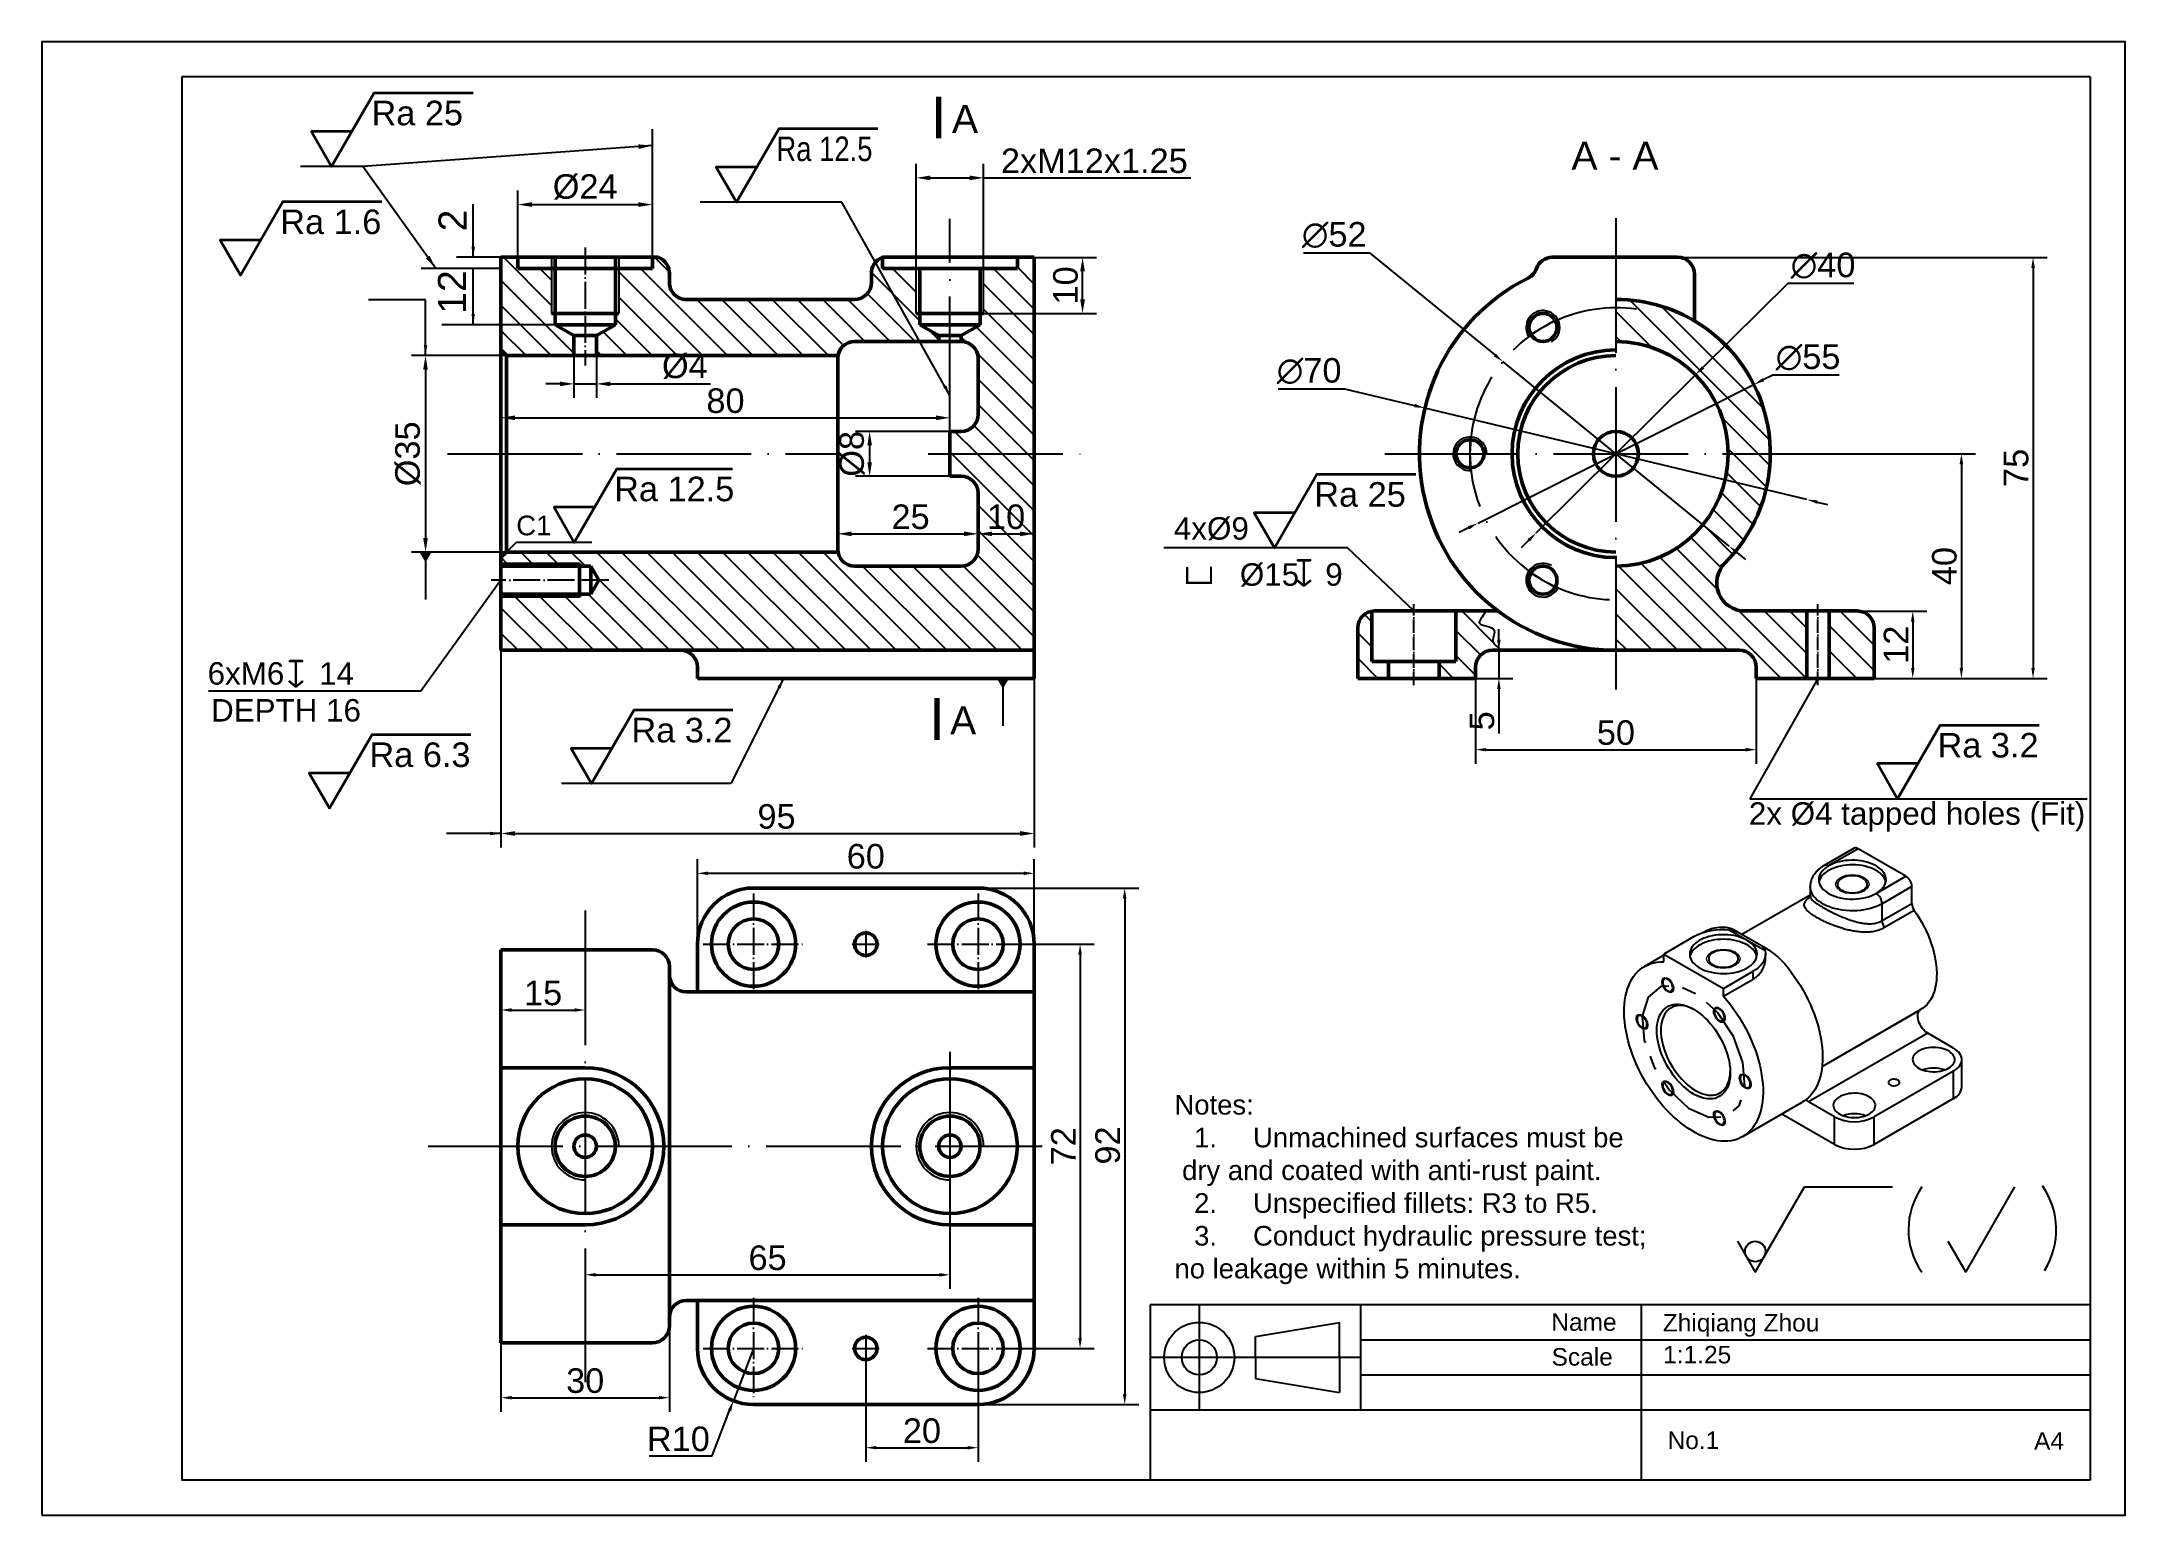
# Model space of a CAD drawing. Header units: millimetres. Extents: x 5305 to 5676, y 2902 to 3165.
import ezdxf

# ---------------------------------------------------------------- set-up
doc = ezdxf.new("R2010")
doc.units = ezdxf.units.MM
doc.linetypes.add('ACAD_ISO04W100', pattern=[30, 24, -3, 0, -3])
doc.linetypes.add('CENTERX2', pattern=[20.32, 12.7, -2.54, 2.54, -2.54])
doc.layers.add('注解', color=3, linetype='Continuous')
doc.layers.add('辅助', color=1, linetype='ACAD_ISO04W100')
doc.layers.add('粗线', color=7, linetype='Continuous', lineweight=50)
doc.styles.add('a', font='gdt.shx')
doc.styles.get("Standard").update_dxf_attribs({"font": 'arial.ttf'})
doc.dimstyles.new('机械无尺线', dxfattribs={"dimscale": 1.25, "dimtxt": 3.5, "dimasz": 2, "dimexe": 2, "dimexo": 0, "dimtad": 1, "dimdsep": 46, "dimtxsty": 'Standard', "dimcen": 0, "dimadec": 0, "dimazin": 0, "dimtfac": 1, "dimtmove": 0, "dimatfit": 3, "dimfxl": 0, "dimarcsym": 0})
doc.dimstyles.new('机械无尺线$3', dxfattribs={"dimscale": 1.25, "dimtxt": 3.5, "dimasz": 2, "dimexe": 2, "dimexo": 0, "dimtad": 1, "dimtoh": 1, "dimdsep": 46, "dimtxsty": 'Standard', "dimcen": 0, "dimadec": 0, "dimazin": 0, "dimtfac": 1, "dimtmove": 0, "dimatfit": 3, "dimfxl": 0, "dimarcsym": 0})
doc.dimstyles.new('机械无尺线$4', dxfattribs={"dimscale": 1.25, "dimtxt": 3.5, "dimasz": 2, "dimexe": 2, "dimexo": 0, "dimtad": 1, "dimtoh": 1, "dimdsep": 46, "dimtxsty": 'Standard', "dimcen": 0, "dimadec": 0, "dimazin": 0, "dimtfac": 1, "dimtmove": 0, "dimatfit": 3, "dimfxl": 0, "dimarcsym": 0})

msp = doc.modelspace()

# ---------------------------------------------------------------- texts
for s, p in [('Name', (5573.854, 2934.919)), ('Zhiqiang Zhou', (5593.717, 2934.795)), ('Scale', (5573.902, 2928.712)), ('1:1.25', (5593.779, 2929.11))]:
    msp.add_text(s, height=3.125).set_placement(p)
at = {"char_height": 3.125, "attachment_point": 1}
for s, insert in [('No.1', (5594.57, 2916.985)), ('A4', (5659.87, 2916.852))]:
    msp.add_mtext_dynamic_manual_height_columns(s, width=50, gutter_width=15.625, heights=[5.218], dxfattribs=dict(at, insert=insert))
at = {"layer": '注解'}
for s, p in [('2', (5380.588, 3130.754)), ('12', (5380.489, 3116.067))]:
    msp.add_text(s, height=5, rotation=90, dxfattribs=at).set_placement(p)
for s, height, p in [('C1', 3.5, (5389.443, 3076.621)), ('4x%%C9', 4, (5506.613, 3075.845)), ('%%C15   9', 4, (5518.368, 3067.635)), ('6xM6    14', 4, (5334.448, 3050.016)), ('2x Ø4 tapped holes (Fit)', 4, (5609.059, 3025.061))]:
    msp.add_text(s, height=height, dxfattribs=at).set_placement(p)
at = {"layer": '注解', "style": 'a'}
for s, height, p in [('v', 4, (5508.433, 3067.635)), ('x', 5, (5528.145, 3067.462)), ('x', 5, (5348.541, 3049.487))]:
    msp.add_text(s, height=height, dxfattribs=at).set_placement(p)
at = {"layer": '注解', "insert": (5335.067, 3047.446), "char_height": 4, "width": 34.15007, "attachment_point": 1}
msp.add_mtext('DEPTH 16', dxfattribs=at)
at = {"layer": '注解', "insert": (5506.718, 2976.932), "char_height": 3.5, "attachment_point": 1}
msp.add_mtext_dynamic_manual_height_columns('Notes:\\P\\pi-10.5,l14,t14;1.^IUnmachined surfaces must be\\P\\pi0,l0,tz; dry and coated with anti-rust paint.\\P\\pi-10.5,l14,t14;2.^IUnspecified fillets: R3 to R5.\\P3.^IConduct hydraulic pressure test; \\P\\pi0,l0,tz;no leakage within 5 minutes.', width=137.87066, gutter_width=20, heights=[0], dxfattribs=at)
at = {"layer": '粗线'}
for s, p in [('A', (5467.072, 3148.298)), ('A - A', (5577.443, 3141.744)), ('A', (5466.743, 3041.141))]:
    msp.add_text(s, height=5, dxfattribs=at).set_placement(p)

# ---------------------------------------------------------------- blocks, each defined once
blk = doc.blocks.new('*D5')
at = {"layer": 'Defpoints', "color": 0, "lineweight": 35, "transparency": 16777216}
for p in [(5413.72, 3135.53), (5389.72, 3126.13), (5413.72, 3126.13)]:
    blk.add_point(p, dxfattribs=at)
at = {"layer": '注解', "color": 0, "lineweight": -2, "transparency": 16777216}
for p, q in [((5389.72, 3126.13), (5389.72, 3138.03)), ((5413.72, 3126.13), (5413.72, 3138.03)), ((5392.22, 3135.53), (5411.22, 3135.53))]:
    blk.add_line(p, q, dxfattribs=at)
at = {"layer": '注解', "color": 0, "lineweight": 35, "transparency": 16777216}
for points in [[(5392.22, 3135.95), (5392.22, 3135.12), (5389.72, 3135.53)], [(5411.22, 3135.95), (5411.22, 3135.12), (5413.72, 3135.53)]]:
    blk.add_solid(points, dxfattribs=at)
at = {"layer": '注解', "color": 0, "transparency": 16777216, "insert": (5401.72, 3138.67), "char_height": 4.375, "attachment_point": 5}
blk.add_mtext('%%C24', dxfattribs=at)
blk = doc.blocks.new('*D6')
at = {"layer": 'Defpoints', "color": 0, "lineweight": 35, "transparency": 16777216}
for p in [(5387.72, 3108.63), (5373.28, 3073.63), (5387.72, 3073.63)]:
    blk.add_point(p, dxfattribs=at)
at = {"layer": '注解', "color": 0, "lineweight": -2, "transparency": 16777216}
for p, q in [((5387.72, 3108.63), (5370.78, 3108.63)), ((5373.28, 3106.13), (5373.28, 3076.13)), ((5387.72, 3073.63), (5370.78, 3073.63))]:
    blk.add_line(p, q, dxfattribs=at)
at = {"layer": '注解', "color": 0, "lineweight": 35, "transparency": 16777216}
for points in [[(5372.86, 3106.13), (5373.69, 3106.13), (5373.28, 3108.63)], [(5372.86, 3076.13), (5373.69, 3076.13), (5373.28, 3073.63)]]:
    blk.add_solid(points, dxfattribs=at)
at = {"layer": '注解', "color": 0, "transparency": 16777216, "insert": (5370.14, 3091.13), "char_height": 4.375, "attachment_point": 5, "rotation": 90}
blk.add_mtext('%%C35', dxfattribs=at)
blk = doc.blocks.new('*D7')
at = {"layer": 'Defpoints', "color": 0, "lineweight": 35, "transparency": 16777216}
for p in [(5386.72, 3056.13), (5481.72, 3056.13), (5481.72, 3023.5)]:
    blk.add_point(p, dxfattribs=at)
at = {"layer": '注解', "color": 0, "lineweight": -2, "transparency": 16777216}
for p, q in [((5386.72, 3056.13), (5386.72, 3021)), ((5481.72, 3056.13), (5481.72, 3021)), ((5389.22, 3023.5), (5479.22, 3023.5))]:
    blk.add_line(p, q, dxfattribs=at)
at = {"layer": '注解', "color": 0, "lineweight": 35, "transparency": 16777216}
for points in [[(5389.22, 3023.92), (5389.22, 3023.08), (5386.72, 3023.5)], [(5479.22, 3023.92), (5479.22, 3023.08), (5481.72, 3023.5)]]:
    blk.add_solid(points, dxfattribs=at)
at = {"layer": '注解', "color": 0, "transparency": 16777216, "insert": (5435.82, 3026.51), "char_height": 4.375, "attachment_point": 5}
blk.add_mtext('95', dxfattribs=at)
blk = doc.blocks.new('*D8')
at = {"layer": 'Defpoints', "color": 0, "lineweight": 35, "transparency": 16777216}
for p in [(5472.72, 3126.13), (5490.34, 3126.13), (5472.72, 3116.13)]:
    blk.add_point(p, dxfattribs=at)
at = {"layer": '注解', "color": 0, "lineweight": -2, "transparency": 16777216}
for p, q in [((5472.72, 3126.13), (5492.84, 3126.13)), ((5490.34, 3118.63), (5490.34, 3123.63)), ((5472.72, 3116.13), (5492.84, 3116.13))]:
    blk.add_line(p, q, dxfattribs=at)
at = {"layer": '注解', "color": 0, "lineweight": 35, "transparency": 16777216}
for points in [[(5489.92, 3123.63), (5490.76, 3123.63), (5490.34, 3126.13)], [(5489.92, 3118.63), (5490.76, 3118.63), (5490.34, 3116.13)]]:
    blk.add_solid(points, dxfattribs=at)
at = {"layer": '注解', "color": 0, "transparency": 16777216, "insert": (5487.32, 3121.13), "char_height": 4.375, "attachment_point": 5, "rotation": 90}
blk.add_mtext('10', dxfattribs=at)
blk = doc.blocks.new('*D9')
at = {"layer": 'Defpoints', "color": 0, "lineweight": 35, "transparency": 16777216}
for p in [(5399.72, 3108.63), (5403.72, 3108.63), (5403.72, 3103.59)]:
    blk.add_point(p, dxfattribs=at)
at = {"layer": '注解', "color": 0, "lineweight": -2, "transparency": 16777216}
for p, q in [((5399.72, 3108.63), (5399.72, 3101.09)), ((5403.72, 3108.63), (5403.72, 3101.09)), ((5397.22, 3103.59), (5394.72, 3103.59)), ((5399.72, 3103.59), (5403.72, 3103.59)), ((5406.22, 3103.59), (5424.07, 3103.59))]:
    blk.add_line(p, q, dxfattribs=at)
at = {"layer": '注解', "color": 0, "lineweight": 35, "transparency": 16777216}
for points in [[(5397.22, 3104), (5397.22, 3103.17), (5399.72, 3103.59)], [(5406.22, 3104), (5406.22, 3103.17), (5403.72, 3103.59)]]:
    blk.add_solid(points, dxfattribs=at)
at = {"layer": '注解', "color": 0, "transparency": 16777216, "insert": (5419.48, 3106.72), "char_height": 4.375, "attachment_point": 5}
blk.add_mtext('%%C4', dxfattribs=at)
blk = doc.blocks.new('*D10')
at = {"layer": 'Defpoints', "color": 0, "lineweight": 35, "transparency": 16777216}
for p in [(5466.72, 3095.13), (5452.4, 3087.13), (5466.72, 3087.13)]:
    blk.add_point(p, dxfattribs=at)
at = {"layer": '注解', "color": 0, "lineweight": -2, "transparency": 16777216}
for p, q in [((5466.72, 3095.13), (5449.9, 3095.13)), ((5452.4, 3092.63), (5452.4, 3089.63)), ((5466.72, 3087.13), (5449.9, 3087.13))]:
    blk.add_line(p, q, dxfattribs=at)
at = {"layer": '注解', "color": 0, "lineweight": 35, "transparency": 16777216}
for points in [[(5451.99, 3092.63), (5452.82, 3092.63), (5452.4, 3095.13)], [(5451.99, 3089.63), (5452.82, 3089.63), (5452.4, 3087.13)]]:
    blk.add_solid(points, dxfattribs=at)
at = {"layer": '注解', "color": 0, "transparency": 16777216, "insert": (5449.27, 3091.13), "char_height": 4.375, "attachment_point": 5, "rotation": 90}
blk.add_mtext('%%C8', dxfattribs=at)
blk = doc.blocks.new('*D11')
at = {"layer": 'Defpoints', "color": 0, "lineweight": 35, "transparency": 16777216}
for p in [(5446.72, 3078.08), (5471.72, 3078.08), (5471.72, 3076.88)]:
    blk.add_point(p, dxfattribs=at)
at = {"layer": '注解', "color": 0, "lineweight": -2, "transparency": 16777216}
for p, q in [((5446.72, 3078.08), (5446.72, 3074.38)), ((5471.72, 3078.08), (5471.72, 3074.38)), ((5449.22, 3076.88), (5469.22, 3076.88))]:
    blk.add_line(p, q, dxfattribs=at)
at = {"layer": '注解', "color": 0, "lineweight": 35, "transparency": 16777216}
for points in [[(5449.22, 3077.29), (5449.22, 3076.46), (5446.72, 3076.88)], [(5469.22, 3077.29), (5469.22, 3076.46), (5471.72, 3076.88)]]:
    blk.add_solid(points, dxfattribs=at)
at = {"layer": '注解', "color": 0, "transparency": 16777216, "insert": (5459.7, 3079.89), "char_height": 4.375, "attachment_point": 5}
blk.add_mtext('25', dxfattribs=at)
blk = doc.blocks.new('*D12')
at = {"layer": 'Defpoints', "color": 0, "lineweight": 35, "transparency": 16777216}
for p in [(5471.72, 3076.88), (5481.72, 3076.88), (5481.72, 3076.88)]:
    blk.add_point(p, dxfattribs=at)
at = {"layer": '注解', "color": 0, "lineweight": -2, "transparency": 16777216}
for p, q in [((5471.72, 3076.88), (5471.72, 3079.38)), ((5481.72, 3076.88), (5481.72, 3079.38)), ((5474.22, 3076.88), (5479.22, 3076.88))]:
    blk.add_line(p, q, dxfattribs=at)
at = {"layer": '注解', "color": 0, "lineweight": 35, "transparency": 16777216}
for points in [[(5474.22, 3077.29), (5474.22, 3076.46), (5471.72, 3076.88)], [(5479.22, 3077.29), (5479.22, 3076.46), (5481.72, 3076.88)]]:
    blk.add_solid(points, dxfattribs=at)
at = {"layer": '注解', "color": 0, "transparency": 16777216, "insert": (5476.72, 3079.89), "char_height": 4.375, "attachment_point": 5}
blk.add_mtext('10', dxfattribs=at)
blk = doc.blocks.new('粗超度')
at = {"color": 3, "lineweight": 35}
blk.add_lwpolyline([(2.89, 5), (-2.89, 5), (0, 0), (6.06, 10.5), (20.15, 10.5)], dxfattribs=at)
at = {"color": 3}
blk.add_attdef('粗糙度', (5.68, 5.87), '', height=3.5, dxfattribs=at)
blk = doc.blocks.new('*D14')
at = {"layer": 'Defpoints', "color": 0, "lineweight": 35, "transparency": 16777216}
for p in [(5466.72, 3097.55), (5386.72, 3095.24), (5466.72, 3093.13)]:
    blk.add_point(p, dxfattribs=at)
at = {"layer": '注解', "color": 0, "lineweight": -2, "transparency": 16777216}
for p, q in [((5386.72, 3095.24), (5386.72, 3100.05)), ((5466.72, 3093.13), (5466.72, 3100.05)), ((5389.22, 3097.55), (5464.22, 3097.55))]:
    blk.add_line(p, q, dxfattribs=at)
at = {"layer": '注解', "color": 0, "lineweight": 35, "transparency": 16777216}
for points in [[(5389.22, 3097.97), (5389.22, 3097.13), (5386.72, 3097.55)], [(5464.22, 3097.97), (5464.22, 3097.13), (5466.72, 3097.55)]]:
    blk.add_solid(points, dxfattribs=at)
at = {"layer": '注解', "color": 0, "transparency": 16777216, "insert": (5426.72, 3100.57), "char_height": 4.375, "attachment_point": 5}
blk.add_mtext('80', dxfattribs=at)
blk = doc.blocks.new('_DatumBlank')
at = {"color": 0, "linetype": 'ByBlock', "lineweight": -2}
for p, q in [((0, 0.58), (-1, 0)), ((-1, 0), (0, -0.58)), ((0, -0.58), (0, 0.58))]:
    blk.add_line(p, q, dxfattribs=at)
blk = doc.blocks.new('*D15')
at = {"layer": 'Defpoints', "color": 0, "lineweight": 35, "transparency": 16777216}
for p in [(5472.72, 3140.29), (5460.72, 3126.13), (5472.72, 3126.13)]:
    blk.add_point(p, dxfattribs=at)
at = {"layer": '注解', "color": 0, "lineweight": -2, "transparency": 16777216}
for p, q in [((5460.72, 3126.13), (5460.72, 3142.79)), ((5472.72, 3126.13), (5472.72, 3142.79)), ((5463.22, 3140.29), (5470.22, 3140.29)), ((5472.72, 3140.29), (5509.65, 3140.29))]:
    blk.add_line(p, q, dxfattribs=at)
at = {"layer": '注解', "color": 0, "lineweight": 35, "transparency": 16777216}
for points in [[(5463.22, 3140.7), (5463.22, 3139.87), (5460.72, 3140.29)], [(5470.22, 3140.7), (5470.22, 3139.87), (5472.72, 3140.29)]]:
    blk.add_solid(points, dxfattribs=at)
at = {"layer": '注解', "color": 0, "transparency": 16777216, "insert": (5492.44, 3143.3), "char_height": 4.375, "attachment_point": 5}
blk.add_mtext('2xM12x1.25', dxfattribs=at)
blk = doc.blocks.new('*D16')
at = {"layer": 'Defpoints', "color": 0, "lineweight": 35, "transparency": 16777216}
for p in [(5563.37, 3056.13), (5560.37, 3051.13), (5564.52, 3051.13)]:
    blk.add_point(p, dxfattribs=at)
at = {"layer": '注解', "color": 0, "lineweight": -2, "transparency": 16777216}
for p, q in [((5564.52, 3058.01), (5564.52, 3059.88)), ((5563.37, 3056.13), (5567.02, 3056.13)), ((5564.52, 3056.13), (5564.52, 3051.13)), ((5560.37, 3051.13), (5567.02, 3051.13)), ((5564.52, 3049.26), (5564.52, 3041.33))]:
    blk.add_line(p, q, dxfattribs=at)
at = {"layer": '注解', "color": 0, "lineweight": 35, "transparency": 16777216}
for points in [[(5564.21, 3058.01), (5564.83, 3058.01), (5564.52, 3056.13)], [(5564.21, 3049.26), (5564.83, 3049.26), (5564.52, 3051.13)]]:
    blk.add_solid(points, dxfattribs=at)
at = {"layer": '注解', "color": 0, "transparency": 16777216, "insert": (5561.51, 3043.57), "char_height": 4.38, "attachment_point": 5, "rotation": 90}
blk.add_mtext('5', dxfattribs=at)
blk = doc.blocks.new('*D17')
at = {"layer": 'Defpoints', "color": 0, "lineweight": 35, "transparency": 16777216}
for p in [(5560.37, 3051.13), (5610.37, 3051.13), (5610.37, 3038.43)]:
    blk.add_point(p, dxfattribs=at)
at = {"layer": '注解', "color": 0, "lineweight": -2, "transparency": 16777216}
for p, q in [((5560.37, 3051.13), (5560.37, 3035.93)), ((5610.37, 3051.13), (5610.37, 3035.93)), ((5562.25, 3038.43), (5608.5, 3038.43))]:
    blk.add_line(p, q, dxfattribs=at)
at = {"layer": '注解', "color": 0, "lineweight": 35, "transparency": 16777216}
for points in [[(5562.25, 3038.75), (5562.25, 3038.12), (5560.37, 3038.43)], [(5608.5, 3038.75), (5608.5, 3038.12), (5610.37, 3038.43)]]:
    blk.add_solid(points, dxfattribs=at)
at = {"layer": '注解', "color": 0, "transparency": 16777216, "insert": (5585.37, 3041.45), "char_height": 4.375, "attachment_point": 5}
blk.add_mtext('50', dxfattribs=at)
blk = doc.blocks.new('*D18')
at = {"layer": 'Defpoints', "color": 0, "lineweight": 35, "transparency": 16777216}
for p in [(5628.37, 3063.13), (5628.37, 3051.13), (5638.26, 3051.13)]:
    blk.add_point(p, dxfattribs=at)
at = {"layer": '注解', "color": 0, "lineweight": -2, "transparency": 16777216}
for p, q in [((5628.37, 3063.13), (5640.76, 3063.13)), ((5638.26, 3061.26), (5638.26, 3053.01)), ((5628.37, 3051.13), (5640.76, 3051.13))]:
    blk.add_line(p, q, dxfattribs=at)
at = {"layer": '注解', "color": 0, "lineweight": 35, "transparency": 16777216}
for points in [[(5637.95, 3061.26), (5638.57, 3061.26), (5638.26, 3063.13)], [(5637.95, 3053.01), (5638.57, 3053.01), (5638.26, 3051.13)]]:
    blk.add_solid(points, dxfattribs=at)
at = {"layer": '注解', "color": 0, "transparency": 16777216, "insert": (5635.28, 3057.13), "char_height": 4.375, "attachment_point": 5, "rotation": 90}
blk.add_mtext('12', dxfattribs=at)
blk = doc.blocks.new('*D19')
at = {"layer": 'Defpoints', "color": 0, "lineweight": 35, "transparency": 16777216}
for p in [(5619.17, 3091.13), (5631.37, 3051.13), (5646.92, 3051.13)]:
    blk.add_point(p, dxfattribs=at)
at = {"layer": '注解', "color": 0, "lineweight": -2, "transparency": 16777216}
for p, q in [((5619.17, 3091.13), (5649.42, 3091.13)), ((5646.92, 3089.26), (5646.92, 3053.01)), ((5631.37, 3051.13), (5649.42, 3051.13))]:
    blk.add_line(p, q, dxfattribs=at)
at = {"layer": '注解', "color": 0, "lineweight": 35, "transparency": 16777216}
for points in [[(5646.61, 3089.26), (5647.24, 3089.26), (5646.92, 3091.13)], [(5646.61, 3053.01), (5647.24, 3053.01), (5646.92, 3051.13)]]:
    blk.add_solid(points, dxfattribs=at)
at = {"layer": '注解', "color": 0, "transparency": 16777216, "insert": (5643.91, 3071.13), "char_height": 4.375, "attachment_point": 5, "rotation": 90}
blk.add_mtext('40', dxfattribs=at)
blk = doc.blocks.new('*D20')
at = {"layer": 'Defpoints', "color": 0, "lineweight": 35, "transparency": 16777216}
for p in [(5596.37, 3126.13), (5631.37, 3051.13), (5659.69, 3051.13)]:
    blk.add_point(p, dxfattribs=at)
at = {"layer": '注解', "color": 0, "lineweight": -2, "transparency": 16777216}
for p, q in [((5596.37, 3126.13), (5662.19, 3126.13)), ((5659.69, 3124.26), (5659.69, 3053.01)), ((5631.37, 3051.13), (5662.19, 3051.13))]:
    blk.add_line(p, q, dxfattribs=at)
at = {"layer": '注解', "color": 0, "lineweight": 35, "transparency": 16777216}
for points in [[(5659.38, 3124.26), (5660.01, 3124.26), (5659.69, 3126.13)], [(5659.38, 3053.01), (5660.01, 3053.01), (5659.69, 3051.13)]]:
    blk.add_solid(points, dxfattribs=at)
at = {"layer": '注解', "color": 0, "transparency": 16777216, "insert": (5656.69, 3088.63), "char_height": 4.375, "attachment_point": 5, "rotation": 90}
blk.add_mtext('75', dxfattribs=at)
blk = doc.blocks.new('*D21')
at = {"layer": 'Defpoints', "color": 0, "lineweight": 35, "transparency": 16777216}
for p in [(5609.95, 3103.47), (5560.8, 3078.79)]:
    blk.add_point(p, dxfattribs=at)
at = {"layer": '注解', "color": 0, "lineweight": -2, "transparency": 16777216}
for p, q in [((5613.3, 3105.16), (5611.62, 3104.32)), ((5625.14, 3105.16), (5613.3, 3105.16)), ((5560.8, 3078.79), (5609.95, 3103.47)), ((5559.12, 3077.95), (5557.44, 3077.11))]:
    blk.add_line(p, q, dxfattribs=at)
at = {"layer": '注解', "color": 0, "lineweight": 35, "transparency": 16777216}
for points in [[(5611.48, 3104.6), (5611.76, 3104.04), (5609.95, 3103.47)], [(5558.98, 3078.23), (5559.26, 3077.67), (5560.8, 3078.79)]]:
    blk.add_solid(points, dxfattribs=at)
at = {"layer": '注解', "color": 0, "transparency": 16777216, "insert": (5619.61, 3108.29), "char_height": 4.375, "attachment_point": 5}
blk.add_mtext('∅55', dxfattribs=at)
blk = doc.blocks.new('*D22')
at = {"layer": 'Defpoints', "color": 0, "lineweight": 35, "transparency": 16777216}
for p in [(5599.57, 3105.22), (5571.17, 3077.05)]:
    blk.add_point(p, dxfattribs=at)
at = {"layer": '注解', "color": 0, "lineweight": -2, "transparency": 16777216}
for p, q in [((5616, 3121.5), (5600.91, 3106.54)), ((5627.79, 3121.5), (5616, 3121.5)), ((5571.17, 3077.05), (5599.57, 3105.22)), ((5569.84, 3075.73), (5568.51, 3074.41))]:
    blk.add_line(p, q, dxfattribs=at)
at = {"layer": '注解', "color": 0, "lineweight": 35, "transparency": 16777216}
for points in [[(5600.69, 3106.76), (5601.13, 3106.32), (5599.57, 3105.22)], [(5569.62, 3075.95), (5570.06, 3075.51), (5571.17, 3077.05)]]:
    blk.add_solid(points, dxfattribs=at)
at = {"layer": '注解', "color": 0, "transparency": 16777216, "insert": (5622.28, 3124.64), "char_height": 4.375, "attachment_point": 5}
blk.add_mtext('∅40', dxfattribs=at)
blk = doc.blocks.new('*D23')
at = {"layer": 'Defpoints', "color": 0, "lineweight": 35, "transparency": 16777216}
for p in [(5551.34, 3099.29), (5619.41, 3082.98)]:
    blk.add_point(p, dxfattribs=at)
at = {"layer": '注解', "color": 0, "lineweight": -2, "transparency": 16777216}
for p, q in [((5525.2, 3102.73), (5537, 3102.73)), ((5537, 3102.73), (5549.51, 3099.73)), ((5619.41, 3082.98), (5551.34, 3099.29)), ((5621.23, 3082.54), (5623.06, 3082.1))]:
    blk.add_line(p, q, dxfattribs=at)
at = {"layer": '注解', "color": 0, "lineweight": 35, "transparency": 16777216}
for points in [[(5549.59, 3100.03), (5549.44, 3099.42), (5551.34, 3099.29)], [(5621.3, 3082.85), (5621.16, 3082.24), (5619.41, 3082.98)]]:
    blk.add_solid(points, dxfattribs=at)
at = {"layer": '注解', "color": 0, "transparency": 16777216, "insert": (5530.71, 3105.86), "char_height": 4.375, "attachment_point": 5}
blk.add_mtext('∅70', dxfattribs=at)
blk = doc.blocks.new('*D24')
at = {"layer": 'Defpoints', "color": 0, "lineweight": 35, "transparency": 16777216}
for p in [(5565.22, 3107.57), (5605.52, 3074.7)]:
    blk.add_point(p, dxfattribs=at)
at = {"layer": '注解', "color": 0, "lineweight": -2, "transparency": 16777216}
for p, q in [((5529.69, 3126.96), (5541.46, 3126.96)), ((5541.46, 3126.96), (5563.77, 3108.75)), ((5605.52, 3074.7), (5565.22, 3107.57)), ((5606.97, 3073.52), (5608.43, 3072.33))]:
    blk.add_line(p, q, dxfattribs=at)
at = {"layer": '注解', "color": 0, "lineweight": 35, "transparency": 16777216}
for points in [[(5563.97, 3109), (5563.57, 3108.51), (5565.22, 3107.57)], [(5607.17, 3073.76), (5606.77, 3073.27), (5605.52, 3074.7)]]:
    blk.add_solid(points, dxfattribs=at)
at = {"layer": '注解', "color": 0, "transparency": 16777216, "insert": (5535.18, 3130.09), "char_height": 4.375, "attachment_point": 5}
blk.add_mtext('∅52', dxfattribs=at)
blk = doc.blocks.new('*D25')
at = {"layer": 'Defpoints', "color": 0, "lineweight": 35, "transparency": 16777216}
for p in [(5466.72, 2967.79), (5401.72, 2946.59), (5466.72, 2944.89)]:
    blk.add_point(p, dxfattribs=at)
at = {"layer": '注解', "color": 0, "lineweight": -2, "transparency": 16777216}
for p, q in [((5466.72, 2967.79), (5466.72, 2942.39)), ((5401.72, 2946.59), (5401.72, 2942.39)), ((5403.6, 2944.89), (5464.85, 2944.89))]:
    blk.add_line(p, q, dxfattribs=at)
at = {"layer": '注解', "color": 0, "lineweight": 35, "transparency": 16777216}
for points in [[(5403.6, 2945.2), (5403.6, 2944.58), (5401.72, 2944.89)], [(5464.85, 2945.2), (5464.85, 2944.58), (5466.72, 2944.89)]]:
    blk.add_solid(points, dxfattribs=at)
at = {"layer": '注解', "color": 0, "transparency": 16777216, "insert": (5434.22, 2947.9), "char_height": 4.375, "attachment_point": 5}
blk.add_mtext('65', dxfattribs=at)
blk = doc.blocks.new('*D26')
at = {"layer": 'Defpoints', "color": 0, "lineweight": 35, "transparency": 16777216}
for p in [(5416.72, 2942.08), (5386.72, 2932.79), (5416.72, 2923)]:
    blk.add_point(p, dxfattribs=at)
at = {"layer": '注解', "color": 0, "lineweight": -2, "transparency": 16777216}
for p, q in [((5416.72, 2942.08), (5416.72, 2920.5)), ((5386.72, 2932.79), (5386.72, 2920.5)), ((5388.6, 2923), (5414.85, 2923))]:
    blk.add_line(p, q, dxfattribs=at)
at = {"layer": '注解', "color": 0, "lineweight": 35, "transparency": 16777216}
for points in [[(5388.6, 2923.31), (5388.6, 2922.69), (5386.72, 2923)], [(5414.85, 2923.31), (5414.85, 2922.69), (5416.72, 2923)]]:
    blk.add_solid(points, dxfattribs=at)
at = {"layer": '注解', "color": 0, "transparency": 16777216, "insert": (5401.72, 2926.01), "char_height": 4.375, "attachment_point": 5}
blk.add_mtext('30', dxfattribs=at)
blk = doc.blocks.new('*D27')
at = {"layer": 'Defpoints', "color": 0, "lineweight": 35, "transparency": 16777216}
for p in [(5386.72, 2993.08), (5401.72, 2993.08), (5401.72, 2992.06)]:
    blk.add_point(p, dxfattribs=at)
at = {"layer": '注解', "color": 0, "lineweight": -2, "transparency": 16777216}
for p, q in [((5386.72, 2993.08), (5386.72, 2989.56)), ((5401.72, 2993.08), (5401.72, 2989.56)), ((5388.6, 2992.06), (5399.85, 2992.06))]:
    blk.add_line(p, q, dxfattribs=at)
at = {"layer": '注解', "color": 0, "lineweight": 35, "transparency": 16777216}
for points in [[(5388.6, 2992.37), (5388.6, 2991.74), (5386.72, 2992.06)], [(5399.85, 2992.37), (5399.85, 2991.74), (5401.72, 2992.06)]]:
    blk.add_solid(points, dxfattribs=at)
at = {"layer": '注解', "color": 0, "transparency": 16777216, "insert": (5394.22, 2995.07), "char_height": 4.375, "attachment_point": 5}
blk.add_mtext('15', dxfattribs=at)
blk = doc.blocks.new('*D28')
at = {"layer": 'Defpoints', "color": 0, "lineweight": 35, "transparency": 16777216}
for p in [(5481.72, 3016.41), (5421.72, 3003.79), (5481.72, 3003.79)]:
    blk.add_point(p, dxfattribs=at)
at = {"layer": '注解', "color": 0, "lineweight": -2, "transparency": 16777216}
for p, q in [((5421.72, 3003.79), (5421.72, 3018.91)), ((5481.72, 3003.79), (5481.72, 3018.91)), ((5423.6, 3016.41), (5479.85, 3016.41))]:
    blk.add_line(p, q, dxfattribs=at)
at = {"layer": '注解', "color": 0, "lineweight": 35, "transparency": 16777216}
for points in [[(5423.6, 3016.72), (5423.6, 3016.1), (5421.72, 3016.41)], [(5479.85, 3016.72), (5479.85, 3016.1), (5481.72, 3016.41)]]:
    blk.add_solid(points, dxfattribs=at)
at = {"layer": '注解', "color": 0, "transparency": 16777216, "insert": (5451.72, 3019.42), "char_height": 4.375, "attachment_point": 5}
blk.add_mtext('60', dxfattribs=at)
blk = doc.blocks.new('*D29')
at = {"layer": 'Defpoints', "color": 0, "lineweight": 35, "transparency": 16777216}
for p in [(5479.22, 3003.79), (5479.22, 2931.79), (5489.9, 2931.79)]:
    blk.add_point(p, dxfattribs=at)
at = {"layer": '注解', "color": 0, "lineweight": -2, "transparency": 16777216}
for p, q in [((5479.22, 3003.79), (5492.4, 3003.79)), ((5489.9, 3001.91), (5489.9, 2933.66)), ((5479.22, 2931.79), (5492.4, 2931.79))]:
    blk.add_line(p, q, dxfattribs=at)
at = {"layer": '注解', "color": 0, "lineweight": 35, "transparency": 16777216}
for points in [[(5489.58, 3001.91), (5490.21, 3001.91), (5489.9, 3003.79)], [(5489.58, 2933.66), (5490.21, 2933.66), (5489.9, 2931.79)]]:
    blk.add_solid(points, dxfattribs=at)
at = {"layer": '注解', "color": 0, "transparency": 16777216, "insert": (5486.92, 2967.79), "char_height": 4.375, "attachment_point": 5, "rotation": 90}
blk.add_mtext('72', dxfattribs=at)
blk = doc.blocks.new('*D30')
at = {"layer": 'Defpoints', "color": 0, "lineweight": 35, "transparency": 16777216}
for p in [(5471.72, 3013.79), (5471.72, 2921.79), (5497.85, 2921.79)]:
    blk.add_point(p, dxfattribs=at)
at = {"layer": '注解', "color": 0, "lineweight": -2, "transparency": 16777216}
for p, q in [((5471.72, 3013.79), (5500.35, 3013.79)), ((5497.85, 3011.91), (5497.85, 2923.66)), ((5471.72, 2921.79), (5500.35, 2921.79))]:
    blk.add_line(p, q, dxfattribs=at)
at = {"layer": '注解', "color": 0, "lineweight": 35, "transparency": 16777216}
for points in [[(5497.53, 3011.91), (5498.16, 3011.91), (5497.85, 3013.79)], [(5497.53, 2923.66), (5498.16, 2923.66), (5497.85, 2921.79)]]:
    blk.add_solid(points, dxfattribs=at)
at = {"layer": '注解', "color": 0, "transparency": 16777216, "insert": (5494.83, 2967.93), "char_height": 4.375, "attachment_point": 5, "rotation": 90}
blk.add_mtext('92', dxfattribs=at)
blk = doc.blocks.new('*D31')
at = {"layer": 'Defpoints', "color": 0, "lineweight": 35, "transparency": 16777216}
for p in [(5431.72, 2931.79), (5428.12, 2922.46)]:
    blk.add_point(p, dxfattribs=at)
at = {"layer": '注解', "color": 0, "lineweight": -2, "transparency": 16777216}
for p, q in [((5431.72, 2931.79), (5428.12, 2922.46)), ((5424.33, 2912.62), (5427.45, 2920.71)), ((5413.11, 2912.62), (5424.33, 2912.62))]:
    blk.add_line(p, q, dxfattribs=at)
at = {"layer": '注解', "color": 0, "lineweight": 35, "transparency": 16777216}
blk.add_solid([(5427.16, 2920.82), (5427.74, 2920.59), (5428.12, 2922.46)], dxfattribs=at)
at = {"layer": '注解', "color": 0, "transparency": 16777216, "insert": (5418.33, 2915.64), "char_height": 4.375, "attachment_point": 5}
blk.add_mtext('R10', dxfattribs=at)
blk = doc.blocks.new('*D32')
at = {"layer": 'Defpoints', "color": 0, "lineweight": 35, "transparency": 16777216}
for p in [(5451.72, 2931.79), (5471.72, 2931.79), (5471.72, 2914.09)]:
    blk.add_point(p, dxfattribs=at)
at = {"layer": '注解', "color": 0, "lineweight": -2, "transparency": 16777216}
for p, q in [((5451.72, 2931.79), (5451.72, 2911.59)), ((5471.72, 2931.79), (5471.72, 2911.59)), ((5453.6, 2914.09), (5469.85, 2914.09))]:
    blk.add_line(p, q, dxfattribs=at)
at = {"layer": '注解', "color": 0, "lineweight": 35, "transparency": 16777216}
for points in [[(5453.6, 2914.4), (5453.6, 2913.78), (5451.72, 2914.09)], [(5469.85, 2914.4), (5469.85, 2913.78), (5471.72, 2914.09)]]:
    blk.add_solid(points, dxfattribs=at)
at = {"layer": '注解', "color": 0, "transparency": 16777216, "insert": (5461.72, 2917.1), "char_height": 4.375, "attachment_point": 5}
blk.add_mtext('20', dxfattribs=at)

# ---------------------------------------------------------------- dimensions: what is measured, and where the dimension line sits
at = {"layer": '注解'}
dim = msp.add_linear_dim(base=(5472.72, 3140.288), p1=(5460.72, 3126.135), p2=(5472.72, 3126.135), text='2xM12x1.25', dimstyle='机械无尺线', override={"dimldrblk": 'DatumBlank'}, dxfattribs=at)
dim.commit()
dim.dimension.update_dxf_attribs({"geometry": '*D15', "text_midpoint": (5492.438, 3140.288), "dimtype": 160})
dim = msp.add_linear_dim(base=(5413.72, 3135.533), p1=(5389.72, 3126.135), p2=(5413.72, 3126.135), text='%%C<>', dimstyle='机械无尺线', dxfattribs=at)
dim.commit()
dim.dimension.update_dxf_attribs({"geometry": '*D5', "text_midpoint": (5401.72, 3138.67)})
for p1, p2, picture, middle in [((5605.52, 3074.701), (5565.224, 3107.569), '*D24', (5535.185, 3126.955)), ((5571.17, 3077.053), (5599.574, 3105.217), '*D22', (5622.282, 3121.499)), ((5619.408, 3082.979), (5551.336, 3099.291), '*D23', (5536.995, 3102.728))]:
    dim = msp.add_diameter_dim_2p(p1=p1, p2=p2, dimstyle='机械无尺线$3', override={"dimasz": 1.5}, dxfattribs=at)
    dim.commit()
    dim.dimension.update_dxf_attribs({"geometry": picture, "text_midpoint": middle, "dimtype": 163})
dim = msp.add_linear_dim(base=(5490.339, 3126.135), p1=(5472.72, 3116.135), p2=(5472.72, 3126.135), angle=90, dimstyle='机械无尺线', dxfattribs=at)
dim.commit()
dim.dimension.update_dxf_attribs({"geometry": '*D8', "text_midpoint": (5487.324, 3121.135)})
for base, p1, p2, picture, middle in [((5659.693, 3051.135), (5596.372, 3126.135), (5631.372, 3051.135), '*D20', (5656.687, 3088.635)), ((5646.923, 3051.135), (5619.172, 3091.135), (5631.372, 3051.135), '*D19', (5643.908, 3071.135)), ((5638.262, 3051.135), (5628.372, 3063.135), (5628.372, 3051.135), '*D18', (5635.284, 3057.135))]:
    dim = msp.add_linear_dim(base=base, p1=p1, p2=p2, angle=90, dimstyle='机械无尺线', override={"dimasz": 1.5}, dxfattribs=at)
    dim.commit()
    dim.dimension.update_dxf_attribs({"geometry": picture, "text_midpoint": middle})
dim = msp.add_diameter_dim_2p(p1=(5560.796, 3078.795), p2=(5609.948, 3103.475), dimstyle='机械无尺线$3', override={"dimasz": 1.5}, dxfattribs=at)
dim.commit()
dim.dimension.update_dxf_attribs({"geometry": '*D21', "text_midpoint": (5619.61, 3108.295)})
dim = msp.add_linear_dim(base=(5373.276, 3073.635), p1=(5387.72, 3108.635), p2=(5387.72, 3073.635), angle=90, text='%%C<>', dimstyle='机械无尺线', dxfattribs=at)
dim.commit()
dim.dimension.update_dxf_attribs({"geometry": '*D6', "text_midpoint": (5370.138, 3091.135)})
dim = msp.add_linear_dim(base=(5403.72, 3103.587), p1=(5399.72, 3108.635), p2=(5403.72, 3108.635), text='%%C<>', dimstyle='机械无尺线', dxfattribs=at)
dim.commit()
dim.dimension.update_dxf_attribs({"geometry": '*D9', "text_midpoint": (5419.482, 3103.587), "dimtype": 160})
for base, p1, p2, override, picture, middle in [((5466.72, 3097.55), (5386.72, 3095.235), (5466.72, 3093.135), {"dimldrblk": 'DatumBlank'}, '*D14', (5426.72, 3100.565)), ((5610.372, 3038.434), (5560.372, 3051.135), (5610.372, 3051.135), {"dimasz": 1.5}, '*D17', (5585.372, 3041.449)), ((5481.72, 3016.408), (5421.72, 3003.786), (5481.72, 3003.786), {"dimasz": 1.5}, '*D28', (5451.72, 3019.423)), ((5401.72, 2992.057), (5386.72, 2993.076), (5401.72, 2993.076), {"dimasz": 1.5}, '*D27', (5394.22, 2995.072)), ((5466.72, 2944.889), (5401.72, 2946.586), (5466.72, 2967.786), {"dimasz": 1.5}, '*D25', (5434.22, 2947.904)), ((5416.72, 2922.998), (5386.72, 2932.786), (5416.72, 2942.083), {"dimasz": 1.5}, '*D26', (5401.72, 2926.015)), ((5471.72, 2914.09), (5451.72, 2931.786), (5471.72, 2931.786), {"dimasz": 1.5}, '*D32', (5461.72, 2917.105))]:
    dim = msp.add_linear_dim(base=base, p1=p1, p2=p2, dimstyle='机械无尺线', override=override, dxfattribs=at)
    dim.commit()
    dim.dimension.update_dxf_attribs({"geometry": picture, "text_midpoint": middle})
dim = msp.add_linear_dim(base=(5452.405, 3087.135), p1=(5466.72, 3095.135), p2=(5466.72, 3087.135), angle=90, text='%%C<>', dimstyle='机械无尺线', dxfattribs=at)
dim.commit()
dim.dimension.update_dxf_attribs({"geometry": '*D10', "text_midpoint": (5452.405, 3091.135), "dimtype": 160})
for base, p1, p2, picture, middle in [((5471.72, 3076.877), (5446.72, 3078.081), (5471.72, 3078.081), '*D11', (5459.705, 3076.877)), ((5481.72, 3023.5), (5386.72, 3056.135), (5481.72, 3056.135), '*D7', (5435.824, 3023.5))]:
    dim = msp.add_linear_dim(base=base, p1=p1, p2=p2, dimstyle='机械无尺线', dxfattribs=at)
    dim.commit()
    dim.dimension.update_dxf_attribs({"geometry": picture, "text_midpoint": middle, "dimtype": 160})
dim = msp.add_linear_dim(base=(5481.72, 3076.877), p1=(5471.72, 3076.877), p2=(5481.72, 3076.877), dimstyle='机械无尺线', dxfattribs=at)
dim.commit()
dim.dimension.update_dxf_attribs({"geometry": '*D12', "text_midpoint": (5476.72, 3079.892)})
for base, p1, p2, picture, middle in [((5564.519, 3051.135), (5563.372, 3056.135), (5560.372, 3051.135), '*D16', (5564.519, 3043.566)), ((5497.845, 2921.786), (5471.72, 3013.786), (5471.72, 2921.786), '*D30', (5497.845, 2967.929)), ((5489.896, 2931.786), (5479.22, 3003.786), (5479.22, 2931.786), '*D29', (5489.896, 2967.786))]:
    dim = msp.add_linear_dim(base=base, p1=p1, p2=p2, angle=90, dimstyle='机械无尺线', override={"dimasz": 1.5}, dxfattribs=at)
    dim.commit()
    dim.dimension.update_dxf_attribs({"geometry": picture, "text_midpoint": middle, "dimtype": 160})
dim = msp.add_radius_dim(center=(5431.72, 2931.786), mpoint=(5428.123, 2922.455), dimstyle='机械无尺线$4', override={"dimasz": 1.5}, dxfattribs=at)
dim.commit()
dim.dimension.update_dxf_attribs({"geometry": '*D31', "text_midpoint": (5418.332, 2912.624), "dimtype": 164})

# ---------------------------------------------------------------- hatches: boundary and pattern name
at = {"layer": '注解'}
h = msp.add_hatch(dxfattribs=at)
h.set_pattern_fill('LINE', color=4, angle=315)
h.paths.add_polyline_path([(5396.345, 3116.135), (5395.72, 3116.135), (5395.72, 3124.135), (5389.72, 3124.135), (5389.72, 3126.135), (5386.72, 3126.135), (5386.72, 3114.135), (5396.345, 3114.135)])
h = msp.add_hatch(dxfattribs=at)
h.set_pattern_fill('LINE', color=4, angle=315)
h.paths.add_polyline_path([(5461.345, 3116.135), (5460.72, 3116.135), (5460.72, 3124.135), (5454.72, 3124.135), (5454.72, 3125.963, 0.3178372), (5452.72, 3123.135), (5452.72, 3121.635, -0.4142136), (5449.72, 3118.635), (5419.72, 3118.635, -0.4142136), (5416.72, 3121.635), (5416.72, 3123.135, 0.4142136), (5413.72, 3126.135), (5413.72, 3124.135), (5407.72, 3124.135), (5407.72, 3116.135), (5407.095, 3116.135), (5407.095, 3114.135), (5403.72, 3112.186), (5403.72, 3108.635), (5446.762, 3108.635, -0.3659774), (5449.72, 3111.135), (5464.708, 3111.135), (5464.708, 3112.193), (5461.345, 3114.135)])
h = msp.add_hatch(dxfattribs=at)
h.set_pattern_fill('LINE', color=4, angle=315)
h.paths.add_polyline_path([(5481.72, 3126.135), (5478.72, 3126.135), (5478.72, 3124.135), (5472.72, 3124.135), (5472.72, 3116.135), (5472.095, 3116.135), (5472.095, 3114.135), (5468.734, 3112.194), (5468.734, 3111.135, -0.4129049), (5471.72, 3108.135), (5471.72, 3098.135, -0.4142136), (5468.72, 3095.135), (5466.72, 3095.135), (5466.72, 3091.135), (5481.72, 3091.135)])
h = msp.add_hatch(dxfattribs=at)
h.set_pattern_fill('LINE', color=4, angle=315)
h.paths.add_polyline_path([(5585.372, 3118.635), (5585.372, 3111.135, -0.4142136), (5605.372, 3091.135), (5612.872, 3091.135, 0.4142136)])
h = msp.add_hatch(dxfattribs=at)
h.set_pattern_fill('LINE', color=4, angle=315)
h.paths.add_polyline_path([(5399.72, 3112.186), (5396.345, 3114.135), (5386.72, 3114.135), (5386.72, 3109.635), (5387.72, 3108.635), (5399.72, 3108.635)])
h = msp.add_hatch(dxfattribs=at)
h.set_pattern_fill('LINE', color=4, angle=315)
h.paths.add_polyline_path([(5481.72, 3091.135), (5466.72, 3091.135), (5466.72, 3087.135), (5468.72, 3087.135, -0.4142136), (5471.72, 3084.135), (5471.72, 3074.135, -0.4142136), (5468.72, 3071.135), (5449.72, 3071.135, -0.3659774), (5446.762, 3073.635), (5387.72, 3073.635), (5386.72, 3072.635), (5386.72, 3071.618), (5400.72, 3071.618), (5400.72, 3071.118), (5402.72, 3071.118), (5404.164, 3068.618), (5402.72, 3066.118), (5400.72, 3066.118), (5400.72, 3065.618), (5386.72, 3065.618), (5386.72, 3056.135), (5481.72, 3056.135)], flags=17)
h.paths.add_polyline_path([(5393.357, 3081.406), (5401.417, 3081.406), (5401.417, 3086.835), (5393.357, 3086.835)], flags=8)
h = msp.add_hatch(dxfattribs=at)
h.set_pattern_fill('LINE', color=4, angle=315)
h.paths.add_polyline_path([(5604.801, 3071.673, 0.1991277), (5612.872, 3091.135), (5605.372, 3091.135, -0.4142136), (5585.372, 3071.135), (5585.372, 3056.135), (5607.372, 3056.135, -0.4142136), (5610.372, 3053.135), (5610.372, 3051.135), (5619.372, 3051.135), (5619.372, 3063.135), (5608.334, 3063.135, -0.6684782)])
h = msp.add_hatch(dxfattribs=at)
h.set_pattern_fill('LINE', color=4, angle=315)
h.paths.add_polyline_path([(5544.872, 3054.135), (5541.872, 3054.135), (5541.872, 3063.093, 0.3659774), (5539.372, 3060.135), (5539.372, 3051.135), (5544.872, 3051.135)])
h = msp.add_hatch(dxfattribs=at)
h.set_pattern_fill('LINE', color=4, angle=315)
edge = h.paths.add_edge_path()
edge.add_spline(control_points=[(5564.998, 3056.135), (5564.4, 3056.714), (5562.828, 3057.509), (5564.659, 3060.474), (5559.912, 3060.408), (5561.553, 3061.956), (5562.219, 3063.135)], knot_values=[0, 0, 0, 0, 2.3411412, 4.1611562, 7.0818027, 9.0730579, 9.0730579, 9.0730579, 9.0730579], degree=3, periodic=0)
edge.add_line((5562.219, 3063.135), (5556.872, 3063.135))
edge.add_line((5556.872, 3063.135), (5556.872, 3054.135))
edge.add_line((5556.872, 3054.135), (5553.872, 3054.135))
edge.add_line((5553.872, 3054.135), (5553.872, 3051.135))
edge.add_line((5553.872, 3051.135), (5560.372, 3051.135))
edge.add_line((5560.372, 3051.135), (5560.372, 3053.135))
edge.add_arc((5563.372, 3053.135), 3, 90, 180, ccw=False)
edge.add_line((5563.372, 3056.135), (5564.998, 3056.135))
h = msp.add_hatch(dxfattribs=at)
h.set_pattern_fill('LINE', color=4, angle=315)
h.paths.add_polyline_path([(5631.372, 3060.135, 0.4142136), (5628.372, 3063.135), (5623.372, 3063.135), (5623.372, 3051.135), (5631.372, 3051.135)])

# ---------------------------------------------------------------- linework, layer by layer
for p, q in [((5669.884, 3158.297), (5329.884, 3158.297)), ((5329.884, 3158.297), (5329.884, 2908.297)), ((5669.884, 3158.297), (5669.884, 2908.297)), ((5395.72, 3126.135), (5395.72, 3116.135)), ((5407.72, 3126.135), (5407.72, 3116.135)), ((5460.72, 3116.135), (5460.72, 3126.135)), ((5472.72, 3116.135), (5472.72, 3126.135)), ((5400.72, 3071.618), (5386.72, 3071.618)), ((5400.72, 3065.618), (5386.72, 3065.618)), ((5669.884, 2939.547), (5502.384, 2939.547)), ((5502.384, 2939.547), (5502.384, 2908.297)), ((5511.134, 2939.547), (5511.134, 2920.797)), ((5539.884, 2939.547), (5539.884, 2920.797)), ((5589.884, 2939.547), (5589.884, 2908.297)), ((5669.884, 2939.547), (5669.884, 2908.297)), ((5521.134, 2933.922), (5536.134, 2936.422)), ((5521.134, 2930.172), (5521.134, 2933.922)), ((5536.134, 2930.172), (5536.134, 2936.422)), ((5539.884, 2933.297), (5669.884, 2933.297)), ((5539.884, 2930.172), (5502.384, 2930.172)), ((5521.134, 2930.172), (5521.134, 2926.422)), ((5536.134, 2930.172), (5536.134, 2923.922)), ((5521.134, 2926.422), (5536.134, 2923.922)), ((5539.884, 2927.047), (5669.884, 2927.047)), ((5669.884, 2920.797), (5502.384, 2920.797)), ((5669.884, 2908.297), (5329.884, 2908.297))]:
    msp.add_line(p, q)
at = {"color": 7, "linetype": 'Continuous', "lineweight": 25}
for p, q in [((5627.807, 3020.862), (5622.504, 3017.801)), ((5628.557, 3020.788), (5623.254, 3017.726)), ((5637.042, 3015.889), (5628.557, 3020.788)), ((5631.739, 3012.828), (5637.042, 3015.889)), ((5619.996, 3012.535), (5607.823, 3005.507)), ((5619.996, 3014.052), (5619.996, 3012.302)), ((5638.103, 3014.052), (5632.8, 3010.991)), ((5632.8, 3007.979), (5638.103, 3011.04)), ((5632.8, 3007.979), (5632.8, 3010.991)), ((5638.103, 3011.04), (5638.103, 3014.052)), ((5638.538, 3009.8), (5633.234, 3006.739)), ((5599.212, 3005.072), (5593.909, 3002.011)), ((5601.069, 3005.938), (5600.754, 3005.756)), ((5608.758, 3004.46), (5605.576, 3006.297)), ((5612.258, 3002.946), (5606.762, 3006.119)), ((5611.94, 3002.623), (5608.758, 3004.46)), ((5593.909, 3001.805), (5590.463, 2999.815)), ((5593.909, 3000.632), (5593.909, 3002.011)), ((5593.909, 3002.011), (5604.515, 2995.887)), ((5612.015, 3001.338), (5612.015, 3002.011)), ((5604.515, 2995.887), (5609.819, 2998.949)), ((5604.515, 2994.509), (5609.819, 2997.57)), ((5609.819, 2997.57), (5609.819, 2998.949)), ((5604.515, 2994.509), (5604.515, 2995.887)), ((5622.106, 2981.999), (5639.674, 2992.141)), ((5622.106, 2981.999), (5639.669, 2992.138)), ((5640.918, 2987.931), (5619.705, 2975.685)), ((5645.528, 2985.27), (5640.918, 2987.931)), ((5645.528, 2981.188), (5631.385, 2973.024)), ((5645.528, 2976.289), (5645.528, 2981.188)), ((5646.992, 2978.33), (5646.992, 2983.229)), ((5607.961, 2969.504), (5618.568, 2975.627)), ((5624.314, 2973.024), (5619.705, 2975.685)), ((5645.528, 2976.289), (5631.385, 2968.125)), ((5624.314, 2968.125), (5614.943, 2973.534)), ((5624.314, 2968.125), (5624.314, 2973.024)), ((5631.385, 2968.125), (5631.385, 2973.024))]:
    msp.add_line(p, q, dxfattribs=at)
msp.add_lwpolyline([(5304.884, 2902.047), (5676.134, 2902.047), (5676.134, 3164.547), (5304.884, 3164.547)], close=True)
at = {"color": 7, "linetype": 'Continuous', "lineweight": 25, "flags": 128}
for points in [[(5631.739, 3012.828), (5632.123, 3013.072), (5632.465, 3013.336), (5632.762, 3013.617), (5633.012, 3013.914), (5633.212, 3014.222), (5633.359, 3014.541), (5633.454, 3014.866), (5633.495, 3015.195), (5633.481, 3015.524), (5633.413, 3015.852), (5633.292, 3016.174), (5633.118, 3016.488), (5632.893, 3016.791), (5632.62, 3017.08), (5632.3, 3017.353), (5631.936, 3017.607), (5631.532, 3017.84), (5631.092, 3018.05), (5630.619, 3018.235), (5630.118, 3018.393), (5629.593, 3018.522), (5629.049, 3018.623), (5628.491, 3018.693), (5627.924, 3018.732), (5627.354, 3018.74), (5626.784, 3018.716), (5626.221, 3018.662), (5625.669, 3018.576), (5625.135, 3018.461), (5624.621, 3018.317), (5624.133, 3018.146), (5623.676, 3017.948), (5623.254, 3017.726)], [(5623.254, 3017.726), (5622.87, 3017.482), (5622.528, 3017.219), (5622.23, 3016.937), (5621.981, 3016.641), (5621.781, 3016.332), (5621.634, 3016.013), (5621.539, 3015.688), (5621.498, 3015.36), (5621.512, 3015.03), (5621.579, 3014.703), (5621.701, 3014.381), (5621.875, 3014.067), (5622.099, 3013.764), (5622.373, 3013.474), (5622.693, 3013.201), (5623.057, 3012.947), (5623.46, 3012.714), (5623.901, 3012.504), (5624.374, 3012.32), (5624.875, 3012.162), (5625.4, 3012.032), (5625.943, 3011.931), (5626.501, 3011.861), (5627.068, 3011.822), (5627.639, 3011.814), (5628.209, 3011.838), (5628.772, 3011.893), (5629.323, 3011.978), (5629.858, 3012.093), (5630.372, 3012.237), (5630.859, 3012.409), (5631.317, 3012.606), (5631.739, 3012.828)], [(5633.455, 3014.869), (5633.427, 3014.986), (5633.316, 3015.305), (5633.153, 3015.616), (5632.941, 3015.916), (5632.681, 3016.204), (5632.375, 3016.477), (5632.027, 3016.732), (5631.638, 3016.967), (5631.214, 3017.179), (5630.756, 3017.368), (5630.27, 3017.532), (5629.76, 3017.668), (5629.23, 3017.777), (5628.684, 3017.856), (5628.128, 3017.905), (5627.567, 3017.924), (5627.005, 3017.913), (5626.447, 3017.871), (5625.898, 3017.799), (5625.364, 3017.698), (5624.848, 3017.569), (5624.355, 3017.412), (5623.891, 3017.229), (5623.457, 3017.022), (5623.06, 3016.792), (5622.701, 3016.542), (5622.384, 3016.274), (5622.113, 3015.99), (5621.888, 3015.692), (5621.713, 3015.383), (5621.589, 3015.067), (5621.538, 3014.869)], [(5629.353, 3013.389), (5629.598, 3013.552), (5629.8, 3013.734), (5629.956, 3013.931), (5630.061, 3014.138), (5630.115, 3014.352), (5630.115, 3014.569), (5630.061, 3014.783), (5629.956, 3014.99), (5629.8, 3015.187), (5629.598, 3015.369), (5629.353, 3015.532), (5629.07, 3015.674), (5628.754, 3015.791), (5628.414, 3015.88), (5628.054, 3015.941), (5627.684, 3015.972), (5627.309, 3015.972), (5626.938, 3015.941), (5626.579, 3015.88), (5626.238, 3015.791), (5625.923, 3015.674), (5625.64, 3015.532), (5625.395, 3015.369), (5625.192, 3015.187), (5625.037, 3014.99), (5624.931, 3014.783), (5624.878, 3014.569), (5624.878, 3014.352), (5624.931, 3014.138), (5625.037, 3013.931), (5625.192, 3013.734), (5625.395, 3013.552), (5625.64, 3013.389), (5625.923, 3013.247), (5626.238, 3013.131), (5626.579, 3013.041), (5626.938, 3012.98), (5627.309, 3012.949), (5627.684, 3012.949), (5628.054, 3012.98), (5628.414, 3013.041), (5628.754, 3013.131), (5629.07, 3013.247), (5629.353, 3013.389)], [(5632.8, 3010.991), (5632.331, 3010.742), (5631.827, 3010.517), (5631.292, 3010.318), (5630.73, 3010.146), (5630.144, 3010.002), (5629.54, 3009.886), (5628.921, 3009.801), (5628.291, 3009.747), (5627.656, 3009.724), (5627.019, 3009.731), (5626.386, 3009.77), (5625.761, 3009.84), (5625.149, 3009.94), (5624.553, 3010.07), (5623.978, 3010.229), (5623.429, 3010.415), (5622.91, 3010.627), (5622.423, 3010.864), (5621.973, 3011.123), (5621.562, 3011.404), (5621.195, 3011.705), (5620.873, 3012.021), (5620.598, 3012.353), (5620.373, 3012.697), (5620.2, 3013.051), (5620.079, 3013.411), (5620.012, 3013.777), (5619.996, 3014.05)], [(5638.538, 3009.8), (5639.01, 3009.102), (5639.459, 3008.385), (5639.883, 3007.651), (5640.28, 3006.904), (5640.648, 3006.145), (5640.987, 3005.379), (5641.294, 3004.608), (5641.569, 3003.834), (5641.811, 3003.062), (5642.019, 3002.293), (5642.192, 3001.531), (5642.329, 3000.778), (5642.43, 3000.038), (5642.494, 2999.313), (5642.521, 2998.606), (5642.512, 2997.919), (5642.466, 2997.256), (5642.382, 2996.619), (5642.263, 2996.01), (5642.108, 2995.431), (5641.917, 2994.886), (5641.692, 2994.375), (5641.432, 2993.9), (5641.141, 2993.465), (5640.817, 2993.069), (5640.463, 2992.715), (5640.08, 2992.405), (5639.669, 2992.138)], [(5608.758, 3004.46), (5608.342, 3004.678), (5607.893, 3004.873), (5607.413, 3005.043), (5606.909, 3005.187), (5606.383, 3005.302), (5605.841, 3005.389), (5605.287, 3005.445), (5604.726, 3005.472), (5604.164, 3005.468), (5603.605, 3005.434), (5603.053, 3005.37), (5602.515, 3005.276), (5601.994, 3005.154), (5601.495, 3005.003), (5601.023, 3004.827), (5600.581, 3004.626), (5600.174, 3004.402), (5599.806, 3004.156), (5599.478, 3003.892), (5599.195, 3003.612), (5598.959, 3003.317), (5598.771, 3003.011), (5598.634, 3002.696), (5598.549, 3002.375), (5598.516, 3002.051), (5598.536, 3001.727), (5598.608, 3001.405), (5598.732, 3001.088), (5598.907, 3000.779), (5599.132, 3000.482), (5599.403, 3000.197), (5599.72, 2999.929), (5600.079, 2999.679), (5600.476, 2999.449), (5600.91, 2999.242), (5601.374, 2999.059), (5601.867, 2998.902), (5602.383, 2998.773), (5602.917, 2998.672), (5603.466, 2998.6), (5604.024, 2998.558), (5604.586, 2998.547), (5605.147, 2998.566), (5605.703, 2998.615), (5606.249, 2998.694), (5606.779, 2998.803), (5607.289, 2998.939), (5607.775, 2999.103), (5608.233, 2999.292), (5608.657, 2999.505), (5609.046, 2999.739), (5609.394, 2999.994), (5609.7, 3000.267), (5609.96, 3000.555), (5610.172, 3000.856), (5610.335, 3001.166), (5610.446, 3001.485), (5610.505, 3001.808), (5610.512, 3002.132), (5610.466, 3002.456), (5610.367, 3002.776), (5610.217, 3003.089), (5610.017, 3003.392), (5609.769, 3003.683), (5609.475, 3003.96), (5609.137, 3004.22), (5608.758, 3004.46)], [(5610.474, 3001.602), (5610.446, 3001.72), (5610.335, 3002.038), (5610.172, 3002.349), (5609.96, 3002.65), (5609.7, 3002.938), (5609.394, 3003.21), (5609.046, 3003.465), (5608.657, 3003.7), (5608.233, 3003.913), (5607.775, 3004.102), (5607.289, 3004.265), (5606.779, 3004.402), (5606.249, 3004.51), (5605.703, 3004.589), (5605.147, 3004.638), (5604.586, 3004.657), (5604.024, 3004.646), (5603.466, 3004.604), (5602.917, 3004.533), (5602.383, 3004.431), (5601.867, 3004.302), (5601.374, 3004.145), (5600.91, 3003.962), (5600.476, 3003.755), (5600.079, 3003.526), (5599.72, 3003.276), (5599.403, 3003.007), (5599.132, 3002.723), (5598.907, 3002.425), (5598.732, 3002.117), (5598.608, 3001.8), (5598.557, 3001.602)], [(5604.515, 2994.509), (5605.117, 2993.809), (5605.701, 2993.081), (5606.265, 2992.329), (5606.809, 2991.554), (5607.33, 2990.758), (5607.827, 2989.945), (5608.298, 2989.115), (5608.742, 2988.273), (5609.158, 2987.419), (5609.544, 2986.558), (5609.9, 2985.691), (5610.224, 2984.82), (5610.515, 2983.95), (5610.773, 2983.081), (5610.996, 2982.217), (5611.185, 2981.361), (5611.337, 2980.514), (5611.454, 2979.679), (5611.534, 2978.859), (5611.578, 2978.057), (5611.585, 2977.274), (5611.555, 2976.513), (5611.488, 2975.776), (5611.385, 2975.066), (5611.246, 2974.384), (5611.071, 2973.733), (5610.861, 2973.114), (5610.616, 2972.529), (5610.338, 2971.981), (5610.026, 2971.47), (5609.682, 2970.998), (5609.307, 2970.567), (5608.902, 2970.178), (5608.468, 2969.832), (5608.007, 2969.53), (5607.519, 2969.273), (5607.007, 2969.062), (5606.472, 2968.897), (5605.915, 2968.778), (5605.338, 2968.708), (5604.743, 2968.684), (5604.132, 2968.708), (5603.506, 2968.779), (5602.867, 2968.898), (5602.218, 2969.063), (5601.559, 2969.275), (5600.894, 2969.532), (5600.223, 2969.834), (5599.549, 2970.181), (5598.875, 2970.57), (5598.201, 2971.001), (5597.531, 2971.473), (5596.865, 2971.984), (5596.207, 2972.533), (5595.557, 2973.118), (5594.918, 2973.737), (5594.292, 2974.388), (5593.681, 2975.07), (5593.086, 2975.781), (5592.509, 2976.518), (5591.952, 2977.279), (5591.417, 2978.062), (5590.905, 2978.864), (5590.417, 2979.684), (5589.956, 2980.519), (5589.522, 2981.366), (5589.117, 2982.223), (5588.742, 2983.087), (5588.398, 2983.955), (5588.087, 2984.826), (5587.808, 2985.696), (5587.563, 2986.563), (5587.353, 2987.425), (5587.178, 2988.278), (5587.039, 2989.121), (5586.936, 2989.95), (5586.869, 2990.764), (5586.84, 2991.559), (5586.846, 2992.334), (5586.89, 2993.086), (5586.97, 2993.813), (5587.087, 2994.513), (5587.24, 2995.184), (5587.428, 2995.823), (5587.651, 2996.429), (5587.909, 2997), (5588.2, 2997.535), (5588.524, 2998.031), (5588.88, 2998.487), (5589.266, 2998.903), (5589.682, 2999.276), (5590.126, 2999.606), (5590.598, 2999.891), (5591.095, 3000.131), (5591.616, 3000.325), (5592.159, 3000.472), (5592.724, 3000.573), (5593.307, 3000.626), (5593.909, 3000.632)], [(5606.372, 3000.122), (5606.617, 3000.286), (5606.819, 3000.468), (5606.975, 3000.664), (5607.08, 3000.872), (5607.134, 3001.086), (5607.134, 3001.302), (5607.08, 3001.516), (5606.975, 3001.724), (5606.819, 3001.92), (5606.617, 3002.102), (5606.372, 3002.265), (5606.089, 3002.407), (5605.773, 3002.524), (5605.433, 3002.614), (5605.073, 3002.675), (5604.703, 3002.705), (5604.328, 3002.705), (5603.957, 3002.675), (5603.598, 3002.614), (5603.257, 3002.524), (5602.942, 3002.407), (5602.659, 3002.265), (5602.414, 3002.102), (5602.212, 3001.92), (5602.056, 3001.724), (5601.95, 3001.516), (5601.897, 3001.302), (5601.897, 3001.086), (5601.95, 3000.872), (5602.056, 3000.664), (5602.212, 3000.468), (5602.414, 3000.286), (5602.659, 3000.122), (5602.942, 2999.981), (5603.257, 2999.864), (5603.598, 2999.774), (5603.957, 2999.713), (5604.328, 2999.682), (5604.703, 2999.682), (5605.073, 2999.713), (5605.433, 2999.774), (5605.773, 2999.864), (5606.089, 2999.981), (5606.372, 3000.122)], [(5611.94, 3002.623), (5612.003, 3002.26), (5612.013, 3001.895), (5611.969, 3001.531), (5611.873, 3001.17), (5611.724, 3000.816), (5611.524, 3000.469), (5611.275, 3000.134), (5610.977, 2999.812), (5610.633, 2999.506), (5610.246, 2999.218), (5609.819, 2998.949)], [(5614.831, 3000.954), (5615.44, 3000.268), (5616.032, 2999.553), (5616.606, 2998.813), (5617.159, 2998.049), (5617.691, 2997.263), (5618.199, 2996.458), (5618.683, 2995.637), (5619.14, 2994.8), (5619.569, 2993.952), (5619.97, 2993.095), (5620.34, 2992.231), (5620.679, 2991.362), (5620.986, 2990.491), (5621.26, 2989.622), (5621.5, 2988.756), (5621.705, 2987.896), (5621.875, 2987.044), (5622.009, 2986.204), (5622.106, 2985.377), (5622.168, 2984.566), (5622.193, 2983.774), (5622.181, 2983.003), (5622.132, 2982.254), (5622.047, 2981.531), (5621.925, 2980.836), (5621.768, 2980.169), (5621.575, 2979.535), (5621.347, 2978.934), (5621.085, 2978.368), (5620.789, 2977.838), (5620.461, 2977.348), (5620.101, 2976.897), (5619.711, 2976.487), (5619.292, 2976.12), (5618.844, 2975.796), (5618.568, 2975.627)], [(5595.5, 2995.995), (5595.481, 2996.219), (5595.423, 2996.455), (5595.331, 2996.693), (5595.207, 2996.923), (5595.058, 2997.135), (5594.889, 2997.319), (5594.708, 2997.467), (5594.524, 2997.574), (5594.343, 2997.634), (5594.174, 2997.645), (5594.025, 2997.606), (5593.901, 2997.518), (5593.808, 2997.387), (5593.751, 2997.217), (5593.732, 2997.016), (5593.751, 2996.793), (5593.808, 2996.557), (5593.901, 2996.319), (5594.025, 2996.089), (5594.174, 2995.877), (5594.343, 2995.693), (5594.524, 2995.544), (5594.708, 2995.437), (5594.889, 2995.377), (5595.058, 2995.367), (5595.207, 2995.406), (5595.331, 2995.493), (5595.423, 2995.624), (5595.481, 2995.794), (5595.5, 2995.995)], [(5592.671, 2988.435), (5592.69, 2988.996), (5592.746, 2989.531), (5592.839, 2990.039), (5592.969, 2990.516), (5593.134, 2990.959), (5593.335, 2991.366), (5593.568, 2991.735), (5593.835, 2992.064), (5594.132, 2992.349), (5594.458, 2992.591), (5594.811, 2992.788), (5595.19, 2992.937), (5595.591, 2993.04), (5596.013, 2993.094), (5596.454, 2993.1), (5596.911, 2993.058), (5597.38, 2992.968), (5597.86, 2992.83), (5598.348, 2992.645), (5598.841, 2992.415), (5599.336, 2992.14), (5599.83, 2991.822), (5600.321, 2991.463), (5600.805, 2991.065), (5601.28, 2990.631), (5601.744, 2990.162), (5602.193, 2989.662), (5602.624, 2989.133), (5603.037, 2988.579), (5603.427, 2988.002), (5603.793, 2987.406), (5604.133, 2986.794), (5604.445, 2986.17), (5604.727, 2985.538), (5604.977, 2984.9), (5605.194, 2984.261), (5605.377, 2983.624), (5605.525, 2982.993), (5605.636, 2982.372), (5605.711, 2981.764), (5605.748, 2981.172), (5605.748, 2980.601), (5605.711, 2980.052), (5605.636, 2979.53), (5605.525, 2979.038), (5605.377, 2978.577), (5605.194, 2978.152), (5604.977, 2977.763), (5604.727, 2977.414), (5604.445, 2977.107), (5604.133, 2976.843), (5603.793, 2976.624), (5603.427, 2976.451), (5603.037, 2976.324), (5602.624, 2976.246), (5602.193, 2976.216), (5601.744, 2976.234), (5601.28, 2976.3), (5600.805, 2976.414), (5600.321, 2976.576), (5599.83, 2976.784), (5599.336, 2977.036), (5598.841, 2977.333), (5598.348, 2977.671), (5597.86, 2978.05), (5597.38, 2978.466), (5596.911, 2978.918), (5596.454, 2979.403), (5596.013, 2979.918), (5595.591, 2980.46), (5595.19, 2981.026), (5594.811, 2981.613), (5594.458, 2982.217), (5594.132, 2982.835), (5593.835, 2983.464), (5593.568, 2984.1), (5593.335, 2984.739), (5593.134, 2985.377), (5592.969, 2986.011), (5592.839, 2986.638), (5592.746, 2987.253), (5592.69, 2987.853), (5592.671, 2988.435)], [(5599.389, 2992.107), (5598.967, 2992.321), (5598.491, 2992.52), (5598.022, 2992.673), (5597.563, 2992.78), (5597.115, 2992.839), (5596.682, 2992.85), (5596.267, 2992.812), (5595.871, 2992.727), (5595.497, 2992.595), (5595.148, 2992.416), (5594.826, 2992.192), (5594.532, 2991.924), (5594.268, 2991.613), (5594.037, 2991.262), (5593.838, 2990.872), (5593.674, 2990.446), (5593.545, 2989.987), (5593.453, 2989.496), (5593.397, 2988.978), (5593.378, 2988.435)], [(5604.692, 2990.689), (5604.673, 2990.912), (5604.616, 2991.148), (5604.523, 2991.386), (5604.4, 2991.616), (5604.25, 2991.828), (5604.081, 2992.012), (5603.901, 2992.161), (5603.716, 2992.267), (5603.535, 2992.327), (5603.366, 2992.338), (5603.217, 2992.299), (5603.093, 2992.212), (5603.001, 2992.08), (5602.944, 2991.91), (5602.924, 2991.709), (5602.944, 2991.486), (5603.001, 2991.25), (5603.093, 2991.012), (5603.217, 2990.782), (5603.366, 2990.57), (5603.535, 2990.386), (5603.716, 2990.237), (5603.901, 2990.131), (5604.081, 2990.071), (5604.25, 2990.06), (5604.4, 2990.099), (5604.523, 2990.186), (5604.616, 2990.318), (5604.673, 2990.488), (5604.692, 2990.689)], [(5590.904, 2989.456), (5590.884, 2989.679), (5590.827, 2989.915), (5590.735, 2990.153), (5590.611, 2990.383), (5590.462, 2990.595), (5590.293, 2990.779), (5590.112, 2990.928), (5589.927, 2991.035), (5589.747, 2991.095), (5589.578, 2991.105), (5589.428, 2991.066), (5589.305, 2990.979), (5589.212, 2990.847), (5589.155, 2990.677), (5589.136, 2990.476), (5589.155, 2990.253), (5589.212, 2990.017), (5589.305, 2989.779), (5589.428, 2989.549), (5589.578, 2989.337), (5589.747, 2989.153), (5589.927, 2989.004), (5590.112, 2988.898), (5590.293, 2988.838), (5590.462, 2988.827), (5590.611, 2988.866), (5590.735, 2988.953), (5590.827, 2989.085), (5590.884, 2989.255), (5590.904, 2989.456)], [(5640.918, 2987.931), (5640.658, 2988.103), (5640.405, 2988.315), (5640.162, 2988.564), (5639.936, 2988.842), (5639.73, 2989.146), (5639.551, 2989.467), (5639.401, 2989.799), (5639.284, 2990.135), (5639.203, 2990.467), (5639.159, 2990.789), (5639.152, 2991.093), (5639.184, 2991.373), (5639.254, 2991.622), (5639.36, 2991.836), (5639.499, 2992.009), (5639.669, 2992.138)], [(5593.378, 2988.435), (5593.397, 2987.871), (5593.453, 2987.289), (5593.545, 2986.691), (5593.674, 2986.083), (5593.838, 2985.468), (5594.037, 2984.849), (5594.268, 2984.23), (5594.532, 2983.615), (5594.826, 2983.007), (5595.148, 2982.411), (5595.497, 2981.829), (5595.871, 2981.266), (5596.267, 2980.724), (5596.682, 2980.207), (5597.115, 2979.718), (5597.563, 2979.26), (5598.022, 2978.836), (5598.491, 2978.448), (5598.967, 2978.098), (5599.446, 2977.789), (5599.925, 2977.523), (5600.403, 2977.301), (5600.876, 2977.125), (5601.34, 2976.995), (5601.794, 2976.912), (5602.235, 2976.877), (5602.659, 2976.89), (5603.065, 2976.951), (5603.45, 2977.06), (5603.812, 2977.216), (5604.148, 2977.417), (5604.456, 2977.664), (5604.735, 2977.953), (5604.983, 2978.285), (5605.198, 2978.655), (5605.38, 2979.064), (5605.526, 2979.507), (5605.637, 2979.982), (5605.711, 2980.487), (5605.748, 2981.017), (5605.75, 2981.092)], [(5644.644, 2981.698), (5644.939, 2981.89), (5645.192, 2982.101), (5645.401, 2982.327), (5645.562, 2982.566), (5645.673, 2982.814), (5645.732, 2983.069), (5645.738, 2983.325), (5645.692, 2983.58), (5645.594, 2983.83), (5645.446, 2984.072), (5645.249, 2984.302), (5645.006, 2984.517), (5644.721, 2984.714), (5644.398, 2984.89), (5644.041, 2985.042), (5643.655, 2985.169), (5643.246, 2985.269), (5642.819, 2985.341), (5642.38, 2985.382), (5641.937, 2985.394), (5641.493, 2985.375), (5641.057, 2985.325), (5640.634, 2985.247), (5640.23, 2985.14), (5639.851, 2985.006), (5639.502, 2984.848), (5639.188, 2984.666), (5638.913, 2984.465), (5638.682, 2984.246), (5638.497, 2984.013), (5638.36, 2983.769), (5638.275, 2983.517), (5638.243, 2983.261), (5638.262, 2983.005), (5638.334, 2982.752), (5638.458, 2982.505), (5638.631, 2982.269), (5638.851, 2982.046), (5639.115, 2981.84), (5639.42, 2981.653), (5639.761, 2981.489), (5640.133, 2981.349), (5640.531, 2981.235), (5640.95, 2981.149), (5641.384, 2981.093), (5641.825, 2981.066), (5642.27, 2981.07), (5642.71, 2981.104), (5643.14, 2981.168), (5643.554, 2981.261), (5643.947, 2981.381), (5644.312, 2981.528), (5644.644, 2981.698)], [(5645.528, 2981.188), (5645.878, 2981.412), (5646.185, 2981.657), (5646.447, 2981.919), (5646.66, 2982.195), (5646.822, 2982.482), (5646.931, 2982.777), (5646.985, 2983.078), (5646.985, 2983.38), (5646.931, 2983.68), (5646.822, 2983.976), (5646.66, 2984.263), (5646.447, 2984.539), (5646.185, 2984.801), (5645.878, 2985.045), (5645.528, 2985.27)], [(5595.5, 2977.61), (5595.481, 2977.833), (5595.423, 2978.069), (5595.331, 2978.307), (5595.207, 2978.537), (5595.058, 2978.749), (5594.889, 2978.933), (5594.708, 2979.082), (5594.524, 2979.188), (5594.343, 2979.248), (5594.174, 2979.259), (5594.025, 2979.22), (5593.901, 2979.133), (5593.808, 2979.001), (5593.751, 2978.831), (5593.732, 2978.63), (5593.751, 2978.407), (5593.808, 2978.171), (5593.901, 2977.933), (5594.025, 2977.703), (5594.174, 2977.491), (5594.343, 2977.307), (5594.524, 2977.158), (5594.708, 2977.052), (5594.889, 2976.992), (5595.058, 2976.981), (5595.207, 2977.02), (5595.331, 2977.107), (5595.423, 2977.239), (5595.481, 2977.409), (5595.5, 2977.61)], [(5609.288, 2978.843), (5609.269, 2979.066), (5609.212, 2979.302), (5609.12, 2979.54), (5608.996, 2979.77), (5608.846, 2979.982), (5608.678, 2980.166), (5608.497, 2980.315), (5608.312, 2980.421), (5608.131, 2980.481), (5607.963, 2980.492), (5607.813, 2980.453), (5607.689, 2980.366), (5607.597, 2980.234), (5607.54, 2980.064), (5607.521, 2979.863), (5607.54, 2979.64), (5607.597, 2979.404), (5607.689, 2979.166), (5607.813, 2978.936), (5607.963, 2978.724), (5608.131, 2978.54), (5608.312, 2978.391), (5608.497, 2978.284), (5608.678, 2978.224), (5608.846, 2978.214), (5608.996, 2978.253), (5609.12, 2978.34), (5609.212, 2978.472), (5609.269, 2978.642), (5609.288, 2978.843)], [(5635.628, 2978.739), (5635.772, 2978.844), (5635.87, 2978.965), (5635.917, 2979.097), (5635.91, 2979.231), (5635.85, 2979.36), (5635.74, 2979.478), (5635.586, 2979.578), (5635.396, 2979.655), (5635.18, 2979.705), (5634.95, 2979.724), (5634.719, 2979.712), (5634.498, 2979.67), (5634.301, 2979.6), (5634.137, 2979.505), (5634.015, 2979.391), (5633.942, 2979.264), (5633.921, 2979.13), (5633.955, 2978.997), (5634.041, 2978.873), (5634.174, 2978.763), (5634.347, 2978.674), (5634.552, 2978.61), (5634.776, 2978.576), (5635.008, 2978.572), (5635.236, 2978.599), (5635.446, 2978.656), (5635.628, 2978.739)], [(5604.692, 2972.303), (5604.673, 2972.526), (5604.616, 2972.762), (5604.523, 2973), (5604.4, 2973.23), (5604.25, 2973.442), (5604.081, 2973.626), (5603.901, 2973.775), (5603.716, 2973.882), (5603.535, 2973.942), (5603.366, 2973.952), (5603.217, 2973.913), (5603.093, 2973.826), (5603.001, 2973.695), (5602.944, 2973.525), (5602.924, 2973.324), (5602.944, 2973.1), (5603.001, 2972.864), (5603.093, 2972.626), (5603.217, 2972.396), (5603.366, 2972.184), (5603.535, 2972), (5603.716, 2971.852), (5603.901, 2971.745), (5604.081, 2971.685), (5604.25, 2971.674), (5604.4, 2971.713), (5604.523, 2971.801), (5604.616, 2971.932), (5604.673, 2972.102), (5604.692, 2972.303)], [(5619.208, 2976.054), (5619.445, 2975.857), (5619.705, 2975.685)], [(5630.502, 2973.534), (5630.797, 2973.726), (5631.05, 2973.936), (5631.259, 2974.163), (5631.42, 2974.402), (5631.531, 2974.65), (5631.59, 2974.905), (5631.596, 2975.161), (5631.55, 2975.416), (5631.452, 2975.666), (5631.304, 2975.908), (5631.107, 2976.138), (5630.864, 2976.353), (5630.579, 2976.55), (5630.256, 2976.725), (5629.899, 2976.878), (5629.513, 2977.005), (5629.103, 2977.105), (5628.677, 2977.176), (5628.238, 2977.218), (5627.794, 2977.229), (5627.351, 2977.21), (5626.915, 2977.161), (5626.492, 2977.083), (5626.088, 2976.976), (5625.709, 2976.842), (5625.36, 2976.684), (5625.046, 2976.502), (5624.771, 2976.301), (5624.539, 2976.082), (5624.354, 2975.849), (5624.218, 2975.604), (5624.133, 2975.353), (5624.1, 2975.097), (5624.12, 2974.841), (5624.192, 2974.588), (5624.316, 2974.341), (5624.489, 2974.105), (5624.709, 2973.882), (5624.973, 2973.676), (5625.278, 2973.489), (5625.619, 2973.325), (5625.991, 2973.185), (5626.389, 2973.071), (5626.808, 2972.985), (5627.241, 2972.929), (5627.683, 2972.902), (5628.128, 2972.906), (5628.568, 2972.94), (5628.998, 2973.004), (5629.412, 2973.097), (5629.805, 2973.217), (5630.169, 2973.364), (5630.502, 2973.534)]]:
    msp.add_lwpolyline(points, dxfattribs=at)
at = {"color": 7, "linetype": 'Continuous', "lineweight": 18, "flags": 128}
for points in [[(5629.618, 3013.236), (5628.644, 3012.861), (5627.496, 3012.729), (5626.348, 3012.861), (5625.375, 3013.236), (5624.725, 3013.798), (5624.496, 3014.461), (5624.725, 3015.123), (5625.375, 3015.685), (5626.348, 3016.061), (5627.496, 3016.192), (5628.644, 3016.061), (5629.618, 3015.685), (5630.268, 3015.123), (5630.496, 3014.461), (5630.268, 3013.798), (5629.618, 3013.236)], [(5606.637, 2999.969), (5605.663, 2999.594), (5604.515, 2999.462), (5603.367, 2999.594), (5602.394, 2999.969), (5601.744, 3000.531), (5601.515, 3001.194), (5601.744, 3001.857), (5602.394, 3002.419), (5603.367, 3002.794), (5604.515, 3002.926), (5605.663, 3002.794), (5606.637, 3002.419), (5607.287, 3001.857), (5607.515, 3001.194), (5607.287, 3000.531), (5606.637, 2999.969)], [(5595.146, 2995.139), (5594.754, 2995.211), (5594.341, 2995.481), (5593.97, 2995.907), (5593.697, 2996.424), (5593.564, 2996.953), (5593.591, 2997.414), (5593.774, 2997.737), (5594.086, 2997.873), (5594.477, 2997.8), (5594.89, 2997.53), (5595.262, 2997.105), (5595.534, 2996.588), (5595.668, 2996.059), (5595.64, 2995.597), (5595.457, 2995.274), (5595.146, 2995.139)], [(5603.278, 2990.445), (5602.967, 2990.939), (5602.784, 2991.474), (5602.757, 2991.966), (5602.89, 2992.342), (5603.163, 2992.544), (5603.534, 2992.541), (5603.947, 2992.333), (5604.339, 2991.954), (5604.65, 2991.459), (5604.833, 2990.925), (5604.86, 2990.432), (5604.727, 2990.056), (5604.454, 2989.855), (5604.083, 2989.858), (5603.67, 2990.065), (5603.278, 2990.445)], [(5591.08, 2989.354), (5591, 2988.932), (5590.77, 2988.667), (5590.426, 2988.6), (5590.02, 2988.741), (5589.614, 2989.069), (5589.27, 2989.533), (5589.04, 2990.063), (5588.959, 2990.578), (5589.04, 2991.001), (5589.27, 2991.265), (5589.614, 2991.332), (5590.02, 2991.191), (5590.426, 2990.863), (5590.77, 2990.399), (5591, 2989.869), (5591.08, 2989.354)], [(5595.146, 2978.875), (5595.457, 2978.38), (5595.64, 2977.846), (5595.668, 2977.353), (5595.534, 2976.977), (5595.262, 2976.775), (5594.89, 2976.778), (5594.477, 2976.986), (5594.086, 2977.365), (5593.774, 2977.86), (5593.591, 2978.394), (5593.564, 2978.887), (5593.697, 2979.263), (5593.97, 2979.464), (5594.341, 2979.462), (5594.754, 2979.254), (5595.146, 2978.875)], [(5607.344, 2979.965), (5607.425, 2980.387), (5607.655, 2980.652), (5607.999, 2980.719), (5608.405, 2980.578), (5608.81, 2980.25), (5609.155, 2979.786), (5609.384, 2979.256), (5609.465, 2978.741), (5609.384, 2978.318), (5609.155, 2978.054), (5608.81, 2977.987), (5608.405, 2978.128), (5607.999, 2978.456), (5607.655, 2978.92), (5607.425, 2979.45), (5607.344, 2979.965)], [(5603.278, 2974.18), (5603.67, 2974.108), (5604.083, 2973.838), (5604.454, 2973.412), (5604.727, 2972.895), (5604.86, 2972.366), (5604.833, 2971.905), (5604.65, 2971.582), (5604.339, 2971.446), (5603.947, 2971.519), (5603.534, 2971.789), (5603.163, 2972.214), (5602.89, 2972.731), (5602.757, 2973.26), (5602.784, 2973.722), (5602.967, 2974.045), (5603.278, 2974.18)]]:
    msp.add_lwpolyline(points, dxfattribs=at)
at = {"color": 7, "linetype": 'CENTERX2', "flags": 128}
msp.add_lwpolyline([(5608.003, 2982.688), (5606.305, 2987.317), (5603.528, 2991.541), (5600.093, 2994.717), (5596.525, 2996.362), (5593.365, 2996.226), (5591.096, 2994.328), (5590.062, 2990.959), (5590.421, 2986.631), (5592.119, 2982.002), (5594.897, 2977.778), (5598.331, 2974.602), (5601.9, 2972.957), (5605.059, 2973.093), (5607.329, 2974.991), (5608.362, 2978.36), (5608.003, 2982.688)], dxfattribs=at)
for radius in [6.25, 3.125]:
    msp.add_circle((5511.134, 2930.172), radius)
for centre, radius, start, end in [((5572.372, 3113.651), 3, 300, 213.30736), ((5559.372, 3091.135), 3, 0, 273.30736), ((5572.372, 3068.618), 3, 60, 333.30736), ((5401.72, 2967.786), 6, 0, 270), ((5466.72, 2967.786), 6, 0, 270)]:
    msp.add_arc(centre, radius, start, end)
at = {"color": 7, "linetype": 'Continuous', "lineweight": 25}
for centre, radius, start, end in [((5628.118, 3020.175), 0.754, 54.38242, 114.30712), ((5622.816, 3017.131), 0.739, 53.70215, 115.014), ((5635.8, 3013.948), 2.305, 2.60548, 57.39452), ((5630.497, 3010.886), 2.305, 2.60548, 57.39452), ((5640.357, 3011.134), 2.256, 182.39289, 216.25278), ((5635.053, 3008.073), 2.256, 182.39289, 216.25278), ((5604.446, 2995.019), 11.334, 84.27943, 117.50505), ((5604.259, 3000.185), 6.578, 85.23185, 119.0075), ((5641.992, 2975.642), 6.082, 70.9679, 109.0321), ((5644.516, 2978.561), 2.487, 294.0092, 354.67066), ((5627.85, 2979.824), 7.664, 242.52843, 297.47157), ((5627.85, 2967.478), 6.082, 70.9679, 109.0321), ((5627.85, 2974.925), 7.664, 242.52843, 297.47157)]:
    msp.add_arc(centre, radius, start, end, dxfattribs=at)
msp.add_open_spline([(5562.219, 3063.135), (5561.553, 3061.956), (5559.912, 3060.408), (5564.659, 3060.474), (5562.828, 3057.509), (5564.4, 3056.714), (5564.998, 3056.135)], degree=3, knots=[0, 0, 0, 0, 1.9912553, 4.9119017, 6.7319168, 9.0730579, 9.0730579, 9.0730579, 9.0730579])
for points, knots in [([(5622.504, 3017.801), (5622.421, 3017.752), (5622.187, 3017.613), (5621.827, 3017.362), (5621.436, 3017.042), (5621.086, 3016.696), (5620.781, 3016.329), (5620.524, 3015.946), (5620.317, 3015.549), (5620.16, 3015.144), (5620.056, 3014.734), (5620.001, 3014.368), (5620.002, 3014.14), (5620.002, 3014.049)], [0, 0, 0, 0, 0.056293, 0.1599417, 0.2635443, 0.3662912, 0.467537, 0.5667142, 0.6634855, 0.7578167, 0.8499505, 0.9403259, 1, 1, 1, 1]), ([(5633.234, 3006.739), (5632.933, 3006.586), (5632.331, 3006.282), (5631.355, 3006.032), (5630.37, 3005.916), (5629.388, 3005.912), (5628.421, 3005.999), (5627.481, 3006.153), (5626.576, 3006.356), (5625.706, 3006.596), (5624.881, 3006.863), (5624.106, 3007.144), (5623.356, 3007.445), (5622.641, 3007.761), (5621.97, 3008.085), (5621.342, 3008.417), (5620.773, 3008.75), (5620.27, 3009.08), (5619.937, 3009.33), (5619.616, 3009.599), (5619.326, 3009.884), (5619.068, 3010.241), (5618.935, 3010.572), (5618.916, 3010.883), (5618.994, 3011.179), (5619.193, 3011.512), (5619.502, 3011.853), (5619.845, 3012.114), (5619.992, 3012.227)], [0, 0, 0, 0, 0.0503132, 0.1006406, 0.1448807, 0.1892866, 0.2335544, 0.2722447, 0.3110268, 0.3496993, 0.3833964, 0.4171731, 0.4508432, 0.4836897, 0.5166449, 0.5494719, 0.5829843, 0.6166353, 0.6501618, 0.6614613, 0.703389, 0.7455301, 0.787522, 0.8267127, 0.8660129, 0.905218, 0.9592838, 1, 1, 1, 1]), ([(5619.994, 3012.301), (5619.994, 3012.275), (5619.995, 3012.21), (5619.972, 3012.121), (5619.947, 3012.064), (5619.944, 3012.06), (5619.943, 3012.058)], [0, 0, 0, 0, 0.20356765, 0.51235918, 0.7814101, 1, 1, 1, 1]), ([(5620.013, 3012.303), (5620.017, 3012.22), (5620.024, 3012.082), (5620.16, 3011.87), (5620.329, 3011.673), (5620.563, 3011.459), (5620.907, 3011.19), (5621.401, 3010.852), (5621.944, 3010.521), (5622.559, 3010.168), (5623.25, 3009.793), (5624.203, 3009.312), (5625.223, 3008.839), (5626.311, 3008.384), (5627.462, 3007.969), (5628.469, 3007.687), (5629.288, 3007.524), (5629.924, 3007.442), (5630.555, 3007.413), (5631.262, 3007.454), (5632.036, 3007.602), (5632.542, 3007.852), (5632.8, 3007.979)], [0, 0, 0, 0, 0.05590776, 0.09380863, 0.13170456, 0.17095878, 0.21020532, 0.2671477, 0.32569544, 0.34844787, 0.40831757, 0.47009014, 0.53121105, 0.59381176, 0.66270723, 0.73317169, 0.77103759, 0.80889865, 0.84805003, 0.8871901, 0.94274935, 1, 1, 1, 1]), ([(5607.209, 3005.833), (5606.847, 3006.086), (5606.477, 3006.294), (5605.885, 3006.529), (5605.681, 3006.594), (5605.256, 3006.692), (5605.037, 3006.726), (5604.806, 3006.741)], [0, 0, 0, 0, 0.5, 0.5, 0.75, 0.75, 1, 1, 1, 1]), ([(5605.576, 3006.297), (5605.862, 3006.273), (5606.14, 3006.217), (5606.684, 3006.058), (5606.952, 3005.954), (5607.209, 3005.833)], [0, 0, 0, 0, 0.5, 0.5, 1, 1, 1, 1]), ([(5609.819, 2997.57), (5610.001, 2997.686), (5610.366, 2997.917), (5610.83, 2998.343), (5611.292, 2998.896), (5611.689, 2999.604), (5611.926, 3000.378), (5612.016, 3000.964), (5612.007, 3001.255), (5612.004, 3001.338)], [0, 0, 0, 0, 0.1338144, 0.2681007, 0.4019567, 0.6021667, 0.8024484, 0.943895, 1, 1, 1, 1]), ([(5614.831, 3000.954), (5614.598, 3001.208), (5614.349, 3001.444), (5613.829, 3001.89), (5613.557, 3002.099), (5612.997, 3002.494), (5612.708, 3002.681), (5612.118, 3003.031), (5611.818, 3003.194), (5611.515, 3003.348)], [0, 0, 0, 0, 0.25, 0.25, 0.5, 0.5, 0.75, 0.75, 1, 1, 1, 1]), ([(5611.515, 3003.348), (5611.615, 3003.262), (5611.7, 3003.162), (5611.807, 3002.985), (5611.839, 3002.921), (5611.895, 3002.781), (5611.92, 3002.705), (5611.94, 3002.623)], [0, 0, 0, 0, 0.5, 0.5, 0.75, 0.75, 1, 1, 1, 1])]:
    msp.add_open_spline(points, degree=3, knots=knots, dxfattribs=at)
at = {"layer": '注解'}
for p, q in [((5413.72, 3126.135), (5413.72, 3148.956)), ((5386.72, 3126.135), (5378.822, 3126.135)), ((5386.72, 3124.135), (5372.49, 3124.135)), ((5396.345, 3114.135), (5376.179, 3114.135)), ((5387.72, 3073.635), (5389.505, 3075.419)), ((5389.505, 3075.419), (5402.921, 3075.419)), ((5537.523, 3074.373), (5504.836, 3074.373)), ((5549.372, 3063.135), (5537.523, 3074.373)), ((5386.72, 3068.618), (5372.465, 3048.857)), ((5372.465, 3048.857), (5334.634, 3048.857)), ((5621.372, 3051.135), (5609.21, 3029.702)), ((5609.21, 3029.702), (5669.306, 3029.702)), ((5481.72, 3003.786), (5481.72, 2995.817)), ((5610.198, 2945.379), (5618.947, 2960.533)), ((5618.947, 2960.533), (5634.639, 2960.533)), ((5647.698, 2945.379), (5656.447, 2960.533)), ((5607.034, 2950.859), (5610.198, 2945.379)), ((5644.534, 2950.859), (5647.698, 2945.379))]:
    msp.add_line(p, q, dxfattribs=at)
at = {"layer": '注解', "lineweight": 35}
msp.add_line((5424.978, 3088.476), (5427.949, 3088.476), dxfattribs=at)
at = {"layer": '注解'}
msp.add_circle((5610.198, 2949.033), 1.827, dxfattribs=at)
for centre, radius, start, end in [((5650.71, 2952.933), 13.217, 144.90051, 214.85472), ((5650.1, 2952.917), 13.723, 328.08072, 34.80049)]:
    msp.add_arc(centre, radius, start, end, dxfattribs=at)
at = {"layer": '粗线', "lineweight": 70}
for p, q in [((5464.684, 3154.737), (5464.684, 3147.344)), ((5464.355, 3047.58), (5464.355, 3040.187))]:
    msp.add_line(p, q, dxfattribs=at)
at = {"layer": '粗线'}
for p, q in [((5386.72, 3126.135), (5414.72, 3126.135)), ((5386.72, 3126.135), (5389.72, 3126.135)), ((5386.72, 3126.135), (5386.72, 3116.135)), ((5386.72, 3126.135), (5386.72, 3114.135)), ((5389.72, 3126.135), (5389.72, 3124.135)), ((5396.345, 3126.135), (5396.345, 3114.135)), ((5407.095, 3126.135), (5407.095, 3114.135)), ((5413.72, 3124.135), (5413.72, 3126.135)), ((5413.72, 3126.135), (5413.72, 3126.135)), ((5454.72, 3124.135), (5454.72, 3126.135)), ((5455.72, 3126.135), (5481.72, 3126.135)), ((5466.72, 3126.135), (5478.72, 3126.135)), ((5478.72, 3126.135), (5478.72, 3124.135)), ((5481.72, 3051.135), (5481.72, 3126.135)), ((5585.372, 3126.135), (5574.034, 3126.135)), ((5585.372, 3126.135), (5596.372, 3126.135)), ((5389.72, 3124.135), (5413.72, 3124.135)), ((5416.72, 3123.485), (5416.72, 3121.635)), ((5452.72, 3121.635), (5452.72, 3123.475)), ((5478.72, 3124.135), (5454.72, 3124.135)), ((5461.345, 3114.135), (5461.345, 3124.135)), ((5472.095, 3114.135), (5472.095, 3124.135)), ((5599.372, 3123.135), (5599.372, 3114.804)), ((5419.721, 3118.628), (5449.72, 3118.635)), ((5395.72, 3116.135), (5407.72, 3116.135)), ((5460.72, 3116.135), (5472.72, 3116.135)), ((5386.72, 3114.135), (5386.72, 3109.635)), ((5396.345, 3114.135), (5407.095, 3114.135)), ((5396.345, 3114.135), (5399.708, 3112.193)), ((5399.708, 3112.193), (5403.72, 3112.193)), ((5407.095, 3114.135), (5403.734, 3112.194)), ((5449.72, 3111.135), (5468.734, 3111.135)), ((5468.72, 3111.135), (5449.72, 3111.135)), ((5461.345, 3114.135), (5472.095, 3114.135)), ((5461.345, 3114.135), (5464.708, 3112.193)), ((5464.708, 3112.193), (5468.734, 3112.194)), ((5464.708, 3112.193), (5464.708, 3111.135)), ((5472.095, 3114.135), (5468.734, 3112.194)), ((5468.734, 3112.194), (5468.734, 3111.135)), ((5387.72, 3108.635), (5386.72, 3109.635)), ((5386.72, 3109.635), (5386.72, 3072.635)), ((5387.72, 3108.635), (5446.72, 3108.635)), ((5387.72, 3108.635), (5387.72, 3073.635)), ((5446.72, 3108.135), (5446.72, 3091.135)), ((5471.72, 3098.135), (5471.72, 3108.135)), ((5466.72, 3091.135), (5466.72, 3095.135)), ((5466.72, 3095.135), (5468.72, 3095.135)), ((5446.72, 3074.135), (5446.72, 3091.135)), ((5466.72, 3091.135), (5466.72, 3087.135)), ((5466.72, 3091.135), (5466.72, 3087.135)), ((5466.72, 3087.135), (5468.72, 3087.135)), ((5471.72, 3084.135), (5471.72, 3074.135)), ((5387.72, 3073.635), (5386.72, 3072.635)), ((5386.72, 3056.135), (5386.72, 3072.635)), ((5402.72, 3071.118), (5386.72, 3071.118)), ((5387.72, 3073.635), (5446.72, 3073.635)), ((5400.72, 3065.618), (5400.72, 3071.618)), ((5402.72, 3066.118), (5402.72, 3071.118)), ((5402.72, 3071.118), (5404.164, 3068.618)), ((5468.72, 3071.135), (5449.72, 3071.135)), ((5402.72, 3066.118), (5404.164, 3068.618)), ((5402.72, 3066.118), (5386.72, 3066.118)), ((5386.72, 3066.118), (5386.72, 3066.118)), ((5386.72, 3066.118), (5400.72, 3066.118)), ((5400.72, 3066.118), (5402.72, 3066.118)), ((5541.872, 3063.135), (5541.872, 3054.135)), ((5542.372, 3063.135), (5564.372, 3063.135)), ((5564.372, 3063.135), (5553.438, 3063.135)), ((5556.872, 3063.135), (5556.872, 3054.135)), ((5628.372, 3063.135), (5607.302, 3063.135)), ((5619.372, 3051.135), (5619.372, 3063.135)), ((5623.372, 3051.135), (5623.372, 3063.135)), ((5539.372, 3051.135), (5539.372, 3060.135)), ((5631.372, 3051.135), (5631.372, 3060.135)), ((5386.72, 3056.135), (5481.72, 3056.135)), ((5563.372, 3056.135), (5607.372, 3056.135)), ((5585.372, 3056.135), (5563.372, 3056.135)), ((5585.372, 3056.135), (5607.372, 3056.135)), ((5421.72, 3051.135), (5421.72, 3053.135)), ((5541.872, 3054.135), (5544.872, 3054.135)), ((5544.872, 3054.135), (5544.872, 3051.135)), ((5544.872, 3054.135), (5553.872, 3054.135)), ((5556.872, 3054.135), (5553.872, 3054.135)), ((5553.872, 3054.135), (5553.872, 3051.135)), ((5560.372, 3053.135), (5560.372, 3051.135)), ((5610.372, 3053.135), (5610.372, 3051.135)), ((5421.72, 3051.135), (5481.72, 3051.135)), ((5560.372, 3051.135), (5539.372, 3051.135)), ((5539.372, 3051.135), (5560.372, 3051.135)), ((5544.872, 3051.135), (5553.872, 3051.135)), ((5610.372, 3051.135), (5630.028, 3051.135)), ((5610.372, 3051.135), (5631.372, 3051.135)), ((5431.72, 3013.786), (5471.72, 3013.786)), ((5471.72, 3013.786), (5431.72, 3013.786)), ((5421.72, 3003.786), (5421.72, 2995.286)), ((5481.72, 2931.786), (5481.72, 3003.786)), ((5386.72, 2932.786), (5386.72, 3002.786)), ((5386.72, 2967.786), (5386.72, 3002.786)), ((5386.72, 3002.786), (5413.72, 3002.786)), ((5416.72, 2999.786), (5416.72, 2998.286)), ((5416.72, 2999.786), (5416.72, 2936.536)), ((5419.72, 2995.286), (5481.72, 2995.286)), ((5386.72, 2981.786), (5401.72, 2981.786)), ((5466.72, 2981.786), (5481.72, 2981.786)), ((5386.72, 2953.786), (5401.72, 2953.786)), ((5466.72, 2953.786), (5481.72, 2953.786)), ((5416.72, 2935.786), (5416.72, 2937.286)), ((5419.72, 2940.286), (5481.72, 2940.286)), ((5421.72, 2940.286), (5421.72, 2931.786)), ((5413.72, 2932.786), (5386.72, 2932.786)), ((5431.72, 2921.786), (5471.72, 2921.786))]:
    msp.add_line(p, q, dxfattribs=at)
at = {"layer": '粗线', "lineweight": 50}
for p, q in [((5455.72, 3126.135), (5454.72, 3126.135)), ((5416.72, 3123.485), (5416.72, 3123.124)), ((5452.72, 3123.475), (5452.72, 3123.135)), ((5416.72, 3121.635), (5416.72, 3121.628))]:
    msp.add_line(p, q, dxfattribs=at)
at = {"layer": '粗线', "ltscale": 0.2}
for p, q in [((5399.72, 3112.193), (5399.72, 3108.635)), ((5403.72, 3112.193), (5403.72, 3108.635))]:
    msp.add_line(p, q, dxfattribs=at)
at = {"layer": '粗线'}
for centre, radius in [((5572.372, 3113.651), 2.5), ((5559.372, 3091.135), 2.5), ((5585.372, 3091.135), 4), ((5572.372, 3068.618), 2.5), ((5431.72, 3003.786), 7.5), ((5471.72, 3003.786), 7.5), ((5431.72, 3003.786), 4.5), ((5471.72, 3003.786), 4.5), ((5451.72, 3003.786), 2), ((5401.72, 2967.786), 12), ((5466.72, 2967.786), 12), ((5401.72, 2967.786), 5.375), ((5466.72, 2967.786), 5.375), ((5401.72, 2967.786), 2), ((5466.72, 2967.786), 2), ((5431.72, 2931.786), 7.5), ((5471.72, 2931.786), 7.5), ((5431.72, 2931.786), 4.5), ((5451.72, 2931.786), 2), ((5471.72, 2931.786), 4.5)]:
    msp.add_circle(centre, radius, dxfattribs=at)
at = {"layer": '粗线', "lineweight": 50}
for centre, radius, start, end in [((5413.726, 3123.304), 3, 356.5601, 70.63824), ((5455.715, 3123.305), 3, 109.37374, 183.24612), ((5401.72, 2967.786), 14, 270, 90)]:
    msp.add_arc(centre, radius, start, end, dxfattribs=at)
at = {"layer": '粗线'}
for centre, radius, start, end in [((5574.034, 3123.135), 3, 90, 160.67769), ((5596.372, 3123.135), 3, 0, 90), ((5585.372, 3091.135), 35, 116.57497, 270), ((5568.372, 3125.12), 3, 296.57497, 340.67769), ((5419.72, 3121.628), 3, 180, 270.0136), ((5449.72, 3121.635), 3, 270, 0), ((5585.372, 3091.135), 27.5, 312.67255, 90), ((5449.72, 3108.135), 3, 90, 180), ((5468.72, 3108.135), 3, 0, 90), ((5585.372, 3091.135), 20, 270, 90), ((5585.372, 3091.135), 18.5, 90, 270), ((5585.372, 3091.135), 17.5, 90, 270), ((5468.72, 3098.135), 3, 270, 0), ((5468.72, 3084.135), 3, 0, 90), ((5449.72, 3074.135), 3, 180, 270), ((5468.72, 3074.135), 3, 270, 0), ((5608.334, 3068.135), 5, 134.95254, 270), ((5542.372, 3060.135), 3, 90, 180), ((5628.372, 3060.135), 3, 0, 90), ((5418.72, 3053.135), 3, 0, 90), ((5563.372, 3053.135), 3, 90, 180), ((5607.372, 3053.135), 3, 0, 90), ((5431.72, 3003.786), 10, 90, 180), ((5471.72, 3003.786), 10, 0, 90), ((5413.72, 2999.786), 3, 0, 90), ((5419.72, 2998.286), 3, 180, 270), ((5466.72, 2967.786), 14, 90, 270), ((5419.72, 2937.286), 3, 90, 180), ((5413.72, 2935.786), 3, 270, 0), ((5431.72, 2931.786), 10, 180, 270), ((5471.72, 2931.786), 10, 270, 0)]:
    msp.add_arc(centre, radius, start, end, dxfattribs=at)
at = {"layer": '辅助'}
for p, q in [((5466.72, 3095.135), (5466.72, 3133)), ((5585.372, 3133.135), (5585.372, 3049.135)), ((5377.22, 3091.135), (5446.72, 3091.135)), ((5462.84, 3091.135), (5491.22, 3091.135)), ((5544.172, 3091.135), (5619.172, 3091.135)), ((5401.72, 3009.786), (5401.72, 2925.786)), ((5449.32, 3003.786), (5454.12, 3003.786)), ((5451.72, 3006.186), (5451.72, 3001.386)), ((5466.72, 2984.586), (5466.72, 2950.986)), ((5373.76, 2967.786), (5483.164, 2967.786)), ((5451.72, 2934.186), (5451.72, 2929.386)), ((5449.32, 2931.786), (5454.12, 2931.786))]:
    msp.add_line(p, q, dxfattribs=at)
at = {"layer": '辅助', "ltscale": 0.2}
for p, q in [((5401.72, 3127.885), (5401.72, 3106.885)), ((5405.908, 3068.618), (5384.976, 3068.618)), ((5431.72, 3012.786), (5431.72, 2994.786)), ((5471.72, 3012.786), (5471.72, 2994.786)), ((5422.72, 3003.786), (5440.72, 3003.786)), ((5462.72, 3003.786), (5480.72, 3003.786)), ((5431.72, 2940.786), (5431.72, 2922.786)), ((5471.72, 2940.786), (5471.72, 2922.786)), ((5422.72, 2931.786), (5440.72, 2931.786)), ((5462.72, 2931.786), (5480.72, 2931.786))]:
    msp.add_line(p, q, dxfattribs=at)
at = {"layer": '辅助', "ltscale": 0.1}
for p, q in [((5574.97, 3115.151), (5569.774, 3112.151)), ((5559.372, 3094.135), (5559.372, 3088.135)), ((5569.774, 3070.118), (5574.97, 3067.118)), ((5549.372, 3049.935), (5549.372, 3064.335)), ((5621.372, 3049.935), (5621.372, 3064.335))]:
    msp.add_line(p, q, dxfattribs=at)
at = {"layer": '辅助'}
msp.add_arc((5585.372, 3091.135), 26, 81.91815, 278.08185, dxfattribs=at)

# ---------------------------------------------------------------- block references
at = {"layer": '注解', "xscale": 1.25, "yscale": 1.25, "zscale": 1.25}
for p, values in [((5356.55, 3142.314), {'粗糙度': 'Ra 25'}), ((5340.295, 3122.937), {'粗糙度': 'Ra 1.6'}), ((5399.787, 3075.351), {'粗糙度': 'Ra 12.5'}), ((5524.525, 3074.373), {'粗糙度': 'Ra 25'}), ((5402.865, 3032.394), {'粗糙度': 'Ra 3.2'}), ((5356.183, 3028.012), {'粗糙度': 'Ra 6.3'}), ((5635.571, 3029.702), {'粗糙度': 'Ra 3.2'})]:
    msp.add_blockref('粗超度', p, dxfattribs=at).add_auto_attribs(values)
at = {"layer": '注解'}
ref = msp.add_blockref('粗超度', (5428.698, 3135.947), dxfattribs=dict(at, xscale=1.25, yscale=1.25, zscale=1.25))
ref.add_attrib('粗糙度', 'Ra 12.5', (5435.793, 3143.279), dxfattribs={"layer": '0', "color": 3, "height": 4.375, "width": 0.8})

msp.set_redraw_order([(e.dxf.handle, doc.entitydb.next_handle()) for e in msp.query("TEXT MTEXT ATTDEF DIMENSION ARC_DIMENSION")])  # texts and dimensions are drawn at this point

# ---------------------------------------------------------------- leaders
for points, override in [([(5413.72, 3146.031), (5362.088, 3142.314), (5351.012, 3142.314)], {"dimgap": 0, "dimtad": 0}), ([(5375.121, 3124.135), (5362.088, 3142.314), (5351.012, 3142.314)], {"dimgap": 0, "dimtad": 0}), ([(5381.771, 3126.135), (5381.771, 3135.584)], {"dimasz": 1.5, "dimgap": 0, "dimtad": 0}), ([(5466.72, 3101.523), (5447.473, 3135.947), (5422.182, 3135.947)], {"dimasz": 1.5, "dimgap": 0, "dimtad": 0}), ([(5381.771, 3114.135), (5381.771, 3124.135)], {"dimasz": 1.5, "dimgap": 0, "dimtad": 0}), ([(5373.276, 3108.635), (5373.276, 3118.562), (5363.108, 3118.562)], {"dimasz": 1.5, "dimgap": 0, "dimtad": 0}), ([(5373.276, 3073.635), (5373.276, 3065.205)], {"dimasz": 1.5, "dimgap": 0, "dimtad": 0, "dimldrblk": 'DatumFilled'}), ([(5437.083, 3051.135), (5427.679, 3032.394), (5397.51, 3032.394)], {"dimasz": 1.5, "dimgap": 0, "dimtad": 0}), ([(5476.152, 3051.135), (5476.152, 3042.705)], {"dimasz": 1.5, "dimgap": 0, "dimtad": 0, "dimldrblk": 'DatumFilled'}), ([(5386.72, 3023.5), (5377.025, 3023.5)], {"dimasz": 1.5, "dimgap": 0, "dimtad": 0})]:
    msp.add_leader(points, dimstyle='机械无尺线', override=override, dxfattribs=at)

doc.saveas('drawing.dxf')
